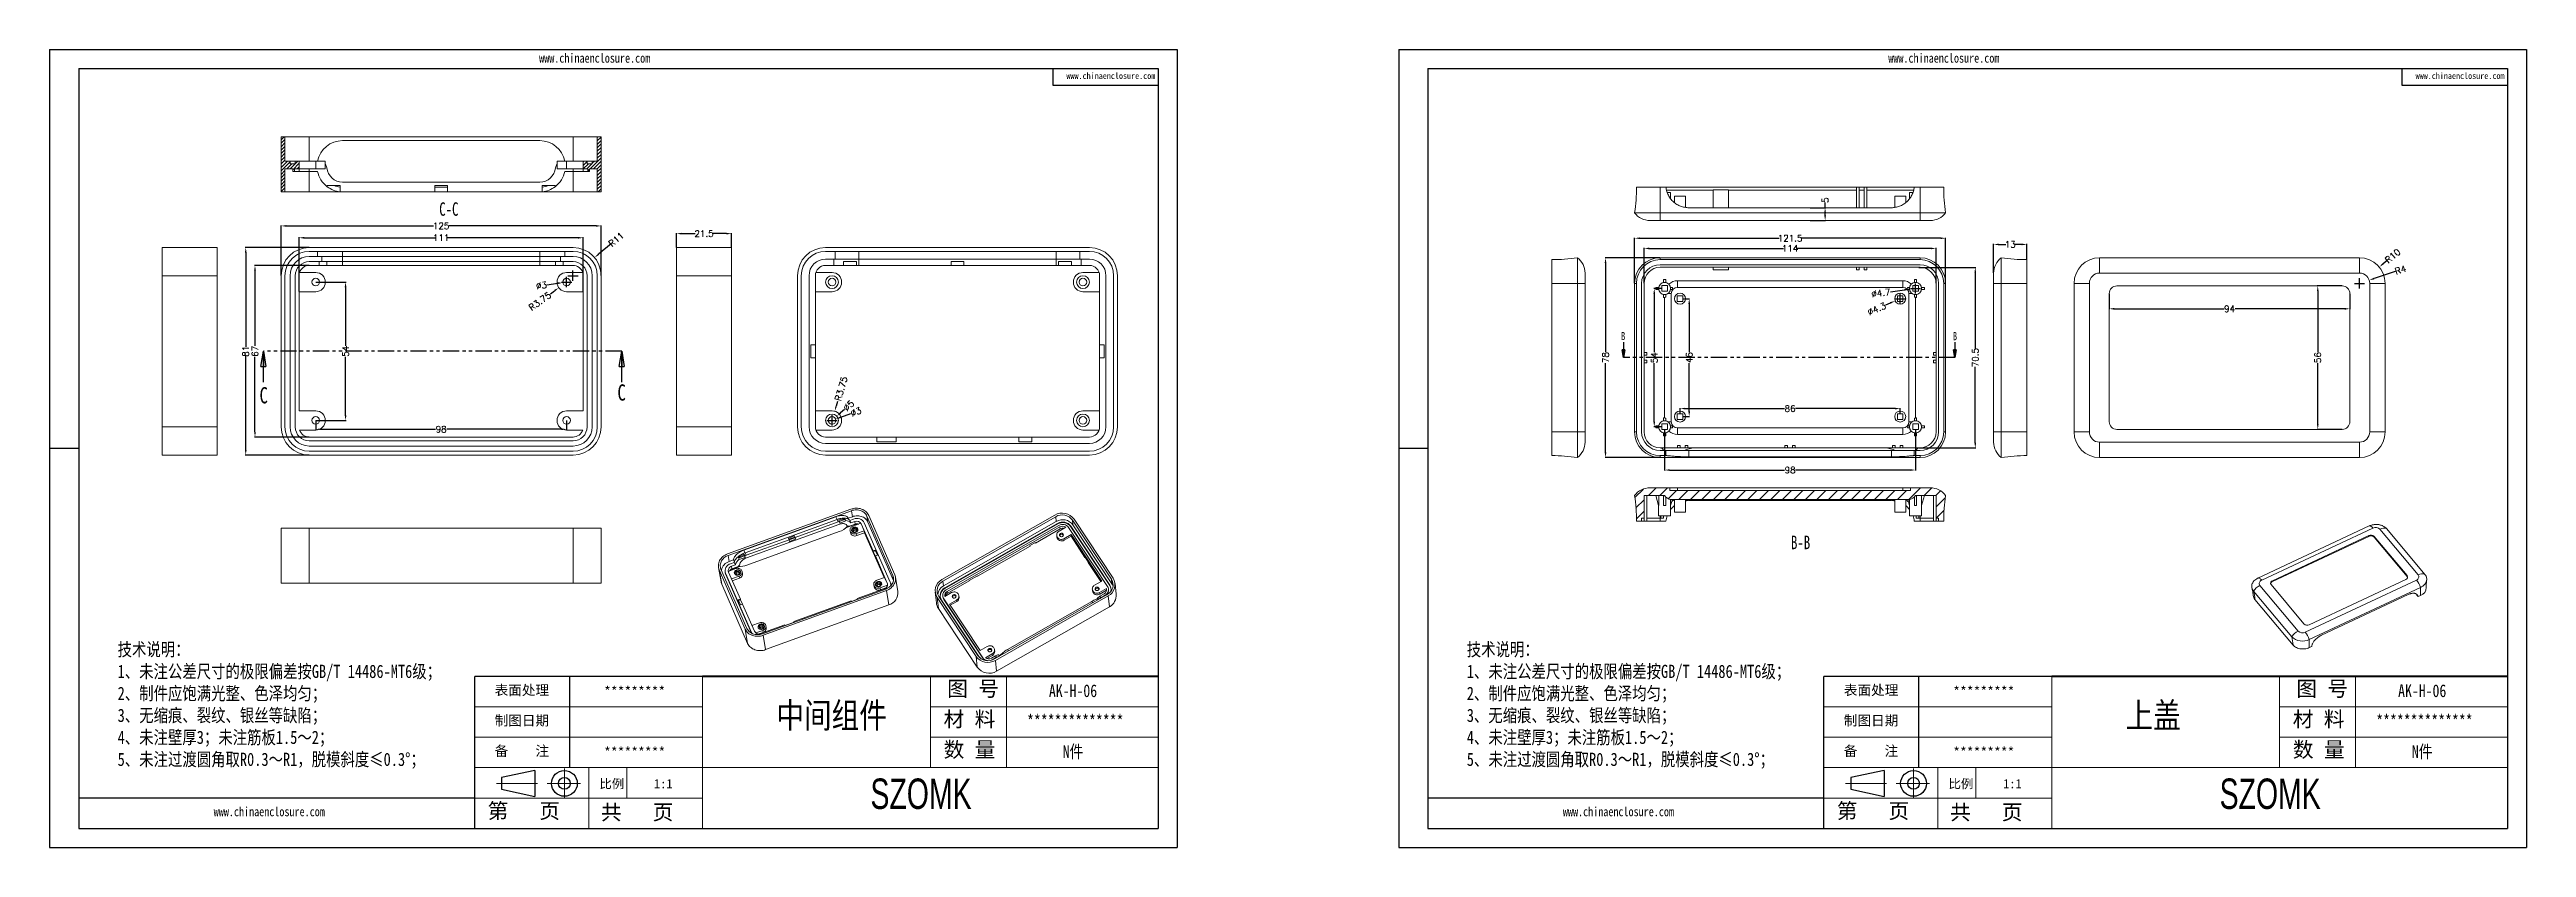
# Model space of a CAD drawing. Header units: inches. Extents: x 1135 to 2590, y 1089 to 1400.
# Drawn here: x 1135 to 2102, y 1089 to 1400 of the extents above; entities that cross this region are included whole.
import ezdxf

# ---------------------------------------------------------------- set-up
doc = ezdxf.new("R2010")
doc.units = ezdxf.units.IN
doc.linetypes.add('CENTER2', pattern=[28.575, 19.05, -3.175, 3.175, -3.175])
doc.linetypes.add('PHANTOM', pattern=[12.7, 6.35, -1.27, 1.27, -1.27, 1.27, -1.27])
doc.layers.add('文字', color=81, linetype='Continuous')
for name, color, linetype, lineweight in [('粗实线', 7, 'Continuous', 30), ('细实线', 3, 'Continuous', 9), ('细点划线', 2, 'CENTER2', 9)]:
    doc.layers.add(name, color=color, linetype=linetype, lineweight=lineweight)
doc.styles.add('SLDTEXTSTYLE0', font='TXT', dxfattribs={"width": 0.75})
doc.styles.add('SLDTEXTSTYLE3', font='TXT', dxfattribs={"width": 0.7})
doc.styles.get("Standard").update_dxf_attribs({"font": 'txt', "bigfont": 'gbcbig.shx'})
doc.styles.add('宋体', font='', dxfattribs={"width": 0.8, "height": 3.5})
doc.styles.add('长仿宋', font='', dxfattribs={"width": 0.7, "height": 4})
doc.styles.get('宋体').set_extended_font_data('SimSun')
doc.styles.get('长仿宋').set_extended_font_data('SimSun')
doc.dimstyles.new('2.5', dxfattribs={"dimtxt": 2.5, "dimasz": 2, "dimexe": 0.18, "dimexo": 0.0625, "dimgap": 0.09, "dimtad": 0, "dimzin": 12, "dimdsep": 46, "dimtxsty": 'Standard', "dimcen": 2, "dimclrd": 3, "dimclre": 3, "dimadec": 0, "dimazin": 0, "dimtfac": 1, "dimtofl": 0, "dimtmove": 0, "dimatfit": 3, "dimfxl": 1, "dimtolj": 1, "dimtzin": 0, "dimarcsym": 0})
pattern_1 = [(45, (-841.7872, -750.7792), (-0.6735192, 0.6735192), [])]

msp = doc.modelspace()

# ---------------------------------------------------------------- texts
at = {"color": 0, "linetype": 'Continuous', "lineweight": 0, "char_height": 5.25, "attachment_point": 2, "style": 'SLDTEXTSTYLE3'}
for s, insert in [('C-C', (1290.74, 1340.348)), ('B-B', (1818.751, 1210.199))]:
    msp.add_mtext(s, dxfattribs=dict(at, insert=insert))
at = {"color": 7, "linetype": 'Continuous', "attachment_point": 1, "style": 'SLDTEXTSTYLE0'}
for s, insert, char_height in [('B', (1748.63, 1289.717), 3.175), ('B', (1878.259, 1289.687), 3.175), ('C', (1216.797, 1268.217), 6.35), ('C', (1356.606, 1269.297), 6.35)]:
    msp.add_mtext(s, dxfattribs=dict(at, insert=insert, char_height=char_height))
at = {"char_height": 3.90222, "width": 2217.82526, "attachment_point": 1}
for s, insert in [('{\\fSimHei|b0|i0|c134|p49;表面处理}', (1308.629, 1151.888)), ('{\\fSimHei|b0|i0|c134|p49;*********}', (1351.369, 1151.386)), ('{\\fSimHei|b0|i0|c134|p49;表面处理}', (1835.627, 1151.888)), ('{\\fSimHei|b0|i0|c134|p49;*********}', (1878.366, 1151.386)), ('{\\fSimHei|b0|i0|c134|p49;制图日期}', (1308.629, 1140.022)), ('{\\fSimHei|b0|i0|c134|p49;制图日期}', (1835.627, 1140.022)), ('{\\fSimHei|b0|i0|c134|p49;备    注}', (1308.629, 1128.157)), ('{\\fSimHei|b0|i0|c134|p49;*********}', (1351.369, 1127.655)), ('{\\fSimHei|b0|i0|c134|p49;备    注}', (1835.627, 1128.157)), ('{\\fSimHei|b0|i0|c134|p49;*********}', (1878.366, 1127.655))]:
    msp.add_mtext(s, dxfattribs=dict(at, insert=insert))
at = {"layer": '文字', "color": 0, "attachment_point": 1, "style": '宋体'}
for s, insert, char_height, width in [('www.chinaenclosure.com', (1326.011, 1398.489), 3.62561, 63.69851), ('www.chinaenclosure.com', (1853.008, 1398.489), 3.62561, 63.69851), ('www.chinaenclosure.com', (1531.975, 1390.938), 2.41707, 42.46567), ('www.chinaenclosure.com', (2058.973, 1390.938), 2.41707, 42.46567), ('{\\H1.111x;技术说明：\\P1、未注公差尺寸的极限偏差按GB/T 14486-MT6级；\\P2、制件应饱满光整、色泽均匀；\\P3、无缩痕、裂纹、银丝等缺陷；\\P4、未注壁厚3；未注筋板1.5～2；\\P5、未注过渡圆角取R0.3～R1，脱模斜度≤0.3%%D；}', (1161.368, 1168.405), 4.63501, 168.82279), ('{\\H1.111x;技术说明：\\P1、未注公差尺寸的极限偏差按GB/T 14486-MT6级；\\P2、制件应饱满光整、色泽均匀；\\P3、无缩痕、裂纹、银丝等缺陷；\\P4、未注壁厚3；未注筋板1.5～2；\\P5、未注过渡圆角取R0.3～R1，脱模斜度≤0.3%%D；}', (1688.365, 1168.405), 4.63501, 168.82279), ('{\\H1.111x;AK-H-06}', (1525.141, 1152.156), 4.44961, 51.44253), ('{\\H1.111x;AK-H-06}', (2052.139, 1152.156), 4.44961, 51.44253), ('中间组件', (1418.687, 1145.012), 9.888, 126.41491), ('上盖', (1945.684, 1145.012), 9.888, 126.41491), ('{\\H1.111x;**************}', (1516.582, 1140.29), 4.44961, 51.44253), ('{\\H1.111x;**************}', (2043.58, 1140.29), 4.44961, 51.44253), ('{\\H1.111x;N件}', (1530.524, 1128.425), 4.44961, 51.44253), ('{\\H1.111x;N件}', (2057.521, 1128.425), 4.44961, 51.44253), ('www.chinaenclosure.com', (1198.9, 1104.321), 3.62561, 63.69851), ('www.chinaenclosure.com', (1725.898, 1104.321), 3.62561, 63.69851)]:
    msp.add_mtext(s, dxfattribs=dict(at, insert=insert, char_height=char_height, width=width))
at = {"layer": '粗实线', "char_height": 11.86564, "width": 133.06138, "attachment_point": 1, "style": '长仿宋'}
for insert in [(1455.433, 1115.41), (1982.43, 1115.41)]:
    msp.add_mtext('{\\fSTXinwei|b0|i0|c134|p2;SZOMK}', dxfattribs=dict(at, insert=insert))
at = {"layer": '细实线', "color": 7, "attachment_point": 1}
for s, insert, char_height, width in [('{\\fSimSun|b0|i0|c134|p54;图 号}', (1485.399, 1153.454), 5.93282, 29.66409), ('{\\fSimSun|b0|i0|c134|p54;图 号}', (2012.397, 1153.454), 5.93282, 29.66409), ('{\\fSimSun|b0|i0|c134|p54;材 料   }', (1483.993, 1141.589), 5.93282, 29.66409), ('{\\fSimSun|b0|i0|c134|p54;材 料   }', (2010.99, 1141.589), 5.93282, 29.66409), ('{\\fSimSun|b0|i0|c134|p54;数 量}', (1484.022, 1129.665), 5.93282, 26.80522), ('{\\fSimSun|b0|i0|c134|p54;数 量}', (2011.019, 1129.665), 5.93282, 26.80522), ('{\\fSimSun|b0|i0|c134|p54;比例}', (1349.54, 1115.165), 3.55969, 15.62594), ('{\\fSimSun|b0|i0|c134|p54;1:1}', (1370.861, 1115.165), 3.55969, 15.62594), ('{\\fSimSun|b0|i0|c134|p54;比例}', (1876.537, 1115.165), 3.55969, 15.62594), ('{\\fSimSun|b0|i0|c134|p54;1:1}', (1897.859, 1115.165), 3.55969, 15.62594), ('{\\fSimSun|b0|i0|c134|p54;第   页}', (1305.883, 1105.754), 5.93282, 44.49614), ('{\\fSimSun|b0|i0|c134|p54; 共   页}', (1346.113, 1105.249), 5.93282, 44.49614), ('{\\fSimSun|b0|i0|c134|p54;第   页}', (1832.881, 1105.754), 5.93282, 44.49614), ('{\\fSimSun|b0|i0|c134|p54; 共   页}', (1873.11, 1105.249), 5.93282, 44.49614)]:
    msp.add_mtext(s, dxfattribs=dict(at, insert=insert, char_height=char_height, width=width))

# ---------------------------------------------------------------- blocks, each defined once
blk = doc.blocks.new('_CLOSED')
at = {"color": 0, "linetype": 'ByBlock', "lineweight": -2}
for p, q in [((-1, 0.166667), (0, 0)), ((-1, 0.166667), (-1, -0.166667)), ((0, 0), (-1, -0.166667)), ((0, 0), (-1, 0))]:
    blk.add_line(p, q, dxfattribs=at)
blk = doc.blocks.new('*D113')
at = {"color": 3, "lineweight": -2}
for p, q in [((1236.18, 1322.71), (1211.23, 1322.71)), ((1211.41, 1320.71), (1211.41, 1283.96)), ((1211.41, 1243.71), (1211.41, 1280.45)), ((1236.18, 1241.71), (1211.23, 1241.71))]:
    blk.add_line(p, q, dxfattribs=at)
at = {"color": 3}
for points in [[(1211.08, 1320.71), (1211.75, 1320.71), (1211.41, 1322.71)], [(1211.08, 1243.71), (1211.75, 1243.71), (1211.41, 1241.71)]]:
    blk.add_solid(points, dxfattribs=at)
at = {"layer": 'Defpoints', "color": 0}
for p in [(1211.41, 1322.71), (1236.24, 1322.71), (1236.24, 1241.71)]:
    blk.add_point(p, dxfattribs=at)
at = {"color": 0, "insert": (1211.41, 1282.21), "char_height": 2.5, "attachment_point": 5, "rotation": 90}
blk.add_mtext('\\A1;81', dxfattribs=at)
blk = doc.blocks.new('*D114')
at = {"color": 3, "lineweight": -2}
for p, q in [((1225.24, 1311.77), (1225.24, 1331.33)), ((1227.24, 1331.15), (1284.74, 1331.15)), ((1348.24, 1331.15), (1290.75, 1331.15)), ((1350.24, 1311.77), (1350.24, 1331.33))]:
    blk.add_line(p, q, dxfattribs=at)
at = {"color": 3}
for points in [[(1227.24, 1331.48), (1227.24, 1330.81), (1225.24, 1331.15)], [(1348.24, 1331.48), (1348.24, 1330.81), (1350.24, 1331.15)]]:
    blk.add_solid(points, dxfattribs=at)
at = {"layer": 'Defpoints', "color": 0}
for p in [(1350.24, 1331.15), (1225.24, 1311.71), (1350.24, 1311.71)]:
    blk.add_point(p, dxfattribs=at)
at = {"color": 0, "insert": (1287.74, 1331.15), "char_height": 2.5, "attachment_point": 5}
blk.add_mtext('\\A1;125', dxfattribs=at)
blk = doc.blocks.new('*D115')
at = {"color": 3, "lineweight": -2}
for p, q in [((1232.24, 1305.52), (1232.24, 1326.69)), ((1234.24, 1326.51), (1285.57, 1326.51)), ((1341.24, 1326.51), (1289.92, 1326.51)), ((1343.24, 1305.52), (1343.24, 1326.69))]:
    blk.add_line(p, q, dxfattribs=at)
at = {"color": 3}
for points in [[(1234.24, 1326.84), (1234.24, 1326.17), (1232.24, 1326.51)], [(1341.24, 1326.84), (1341.24, 1326.17), (1343.24, 1326.51)]]:
    blk.add_solid(points, dxfattribs=at)
at = {"layer": 'Defpoints', "color": 0}
for p in [(1343.24, 1326.51), (1232.24, 1305.46), (1343.24, 1305.46)]:
    blk.add_point(p, dxfattribs=at)
at = {"color": 0, "insert": (1287.74, 1326.51), "char_height": 2.5, "attachment_point": 5}
blk.add_mtext('\\A1;111', dxfattribs=at)
blk = doc.blocks.new('*D116')
at = {"color": 3, "lineweight": -2}
for p, q in [((1236.18, 1315.71), (1214.84, 1315.71)), ((1215.02, 1313.71), (1215.02, 1284.38)), ((1215.02, 1250.71), (1215.02, 1280.03)), ((1236.18, 1248.71), (1214.84, 1248.71))]:
    blk.add_line(p, q, dxfattribs=at)
at = {"color": 3}
for points in [[(1214.69, 1313.71), (1215.36, 1313.71), (1215.02, 1315.71)], [(1214.69, 1250.71), (1215.36, 1250.71), (1215.02, 1248.71)]]:
    blk.add_solid(points, dxfattribs=at)
at = {"layer": 'Defpoints', "color": 0}
for p in [(1215.02, 1315.71), (1236.24, 1315.71), (1236.24, 1248.71)]:
    blk.add_point(p, dxfattribs=at)
at = {"color": 0, "insert": (1215.02, 1282.21), "char_height": 2.5, "attachment_point": 5, "rotation": 90}
blk.add_mtext('\\A1;67', dxfattribs=at)
blk = doc.blocks.new('*D117')
at = {"color": 3, "lineweight": -2}
for p, q in [((1238.81, 1309.21), (1250.58, 1309.21)), ((1250.4, 1307.21), (1250.4, 1284.38)), ((1250.4, 1257.21), (1250.4, 1280.03)), ((1238.81, 1255.21), (1250.58, 1255.21))]:
    blk.add_line(p, q, dxfattribs=at)
at = {"color": 3}
for points in [[(1250.07, 1307.21), (1250.74, 1307.21), (1250.4, 1309.21)], [(1250.07, 1257.21), (1250.74, 1257.21), (1250.4, 1255.21)]]:
    blk.add_solid(points, dxfattribs=at)
at = {"layer": 'Defpoints', "color": 0}
for p in [(1238.74, 1309.21), (1250.4, 1309.21), (1238.74, 1255.21)]:
    blk.add_point(p, dxfattribs=at)
at = {"color": 0, "insert": (1250.4, 1282.21), "char_height": 2.5, "attachment_point": 5, "rotation": 90}
blk.add_mtext('\\A1;54', dxfattribs=at)
blk = doc.blocks.new('*D118')
at = {"color": 3, "lineweight": -2}
for p, q in [((1238.74, 1255.14), (1238.74, 1251.59)), ((1240.74, 1251.77), (1285.57, 1251.77)), ((1334.74, 1251.77), (1289.92, 1251.77)), ((1336.74, 1255.14), (1336.74, 1251.59))]:
    blk.add_line(p, q, dxfattribs=at)
at = {"color": 3}
for points in [[(1240.74, 1252.1), (1240.74, 1251.43), (1238.74, 1251.77)], [(1334.74, 1252.1), (1334.74, 1251.43), (1336.74, 1251.77)]]:
    blk.add_solid(points, dxfattribs=at)
at = {"layer": 'Defpoints', "color": 0}
for p in [(1238.74, 1255.21), (1336.74, 1255.21), (1336.74, 1251.77)]:
    blk.add_point(p, dxfattribs=at)
at = {"color": 0, "insert": (1287.74, 1251.77), "char_height": 2.5, "attachment_point": 5}
blk.add_mtext('\\A1;98', dxfattribs=at)
blk = doc.blocks.new('*D119')
at = {"color": 3, "lineweight": -2}
for p, q in [((1354.12, 1324.19), (1349.2, 1320.06)), ((1337.24, 1311.71), (1341.24, 1311.71)), ((1339.24, 1309.71), (1339.24, 1313.71))]:
    blk.add_line(p, q, dxfattribs=at)
at = {"color": 3}
blk.add_solid([(1348.99, 1320.32), (1349.42, 1319.81), (1347.67, 1318.78)], dxfattribs=at)
at = {"layer": 'Defpoints', "color": 0}
for p in [(1347.67, 1318.78), (1339.24, 1311.71)]:
    blk.add_point(p, dxfattribs=at)
at = {"color": 0, "insert": (1356.11, 1325.86), "char_height": 2.5, "attachment_point": 5, "rotation": 40.00357}
blk.add_mtext('\\A1;R11', dxfattribs=at)
blk = doc.blocks.new('*D120')
at = {"color": 3, "lineweight": -2}
for p, q in [((1329.05, 1308.2), (1333.27, 1308.75)), ((1334.74, 1309.21), (1338.74, 1309.21)), ((1336.74, 1307.21), (1336.74, 1311.21))]:
    blk.add_line(p, q, dxfattribs=at)
at = {"color": 3}
blk.add_solid([(1333.23, 1309.08), (1333.32, 1308.42), (1335.26, 1309.01)], dxfattribs=at)
at = {"layer": 'Defpoints', "color": 0}
for p in [(1335.26, 1309.01), (1338.23, 1309.4)]:
    blk.add_point(p, dxfattribs=at)
at = {"color": 0, "insert": (1326.9, 1307.92), "char_height": 2.5, "attachment_point": 5, "rotation": 7.46159}
blk.add_mtext('\\A1;∅3', dxfattribs=at)
blk = doc.blocks.new('*D121')
at = {"color": 3, "lineweight": -2}
for p, q in [((1334.74, 1309.21), (1338.74, 1309.21)), ((1336.74, 1307.21), (1336.74, 1311.21)), ((1330.45, 1304.69), (1332.07, 1305.85))]:
    blk.add_line(p, q, dxfattribs=at)
at = {"color": 3}
blk.add_solid([(1331.88, 1306.13), (1332.27, 1305.58), (1333.7, 1307.02)], dxfattribs=at)
at = {"layer": 'Defpoints', "color": 0}
for p in [(1333.7, 1307.02), (1336.74, 1309.21)]:
    blk.add_point(p, dxfattribs=at)
at = {"color": 0, "insert": (1326.31, 1301.72), "char_height": 2.5, "attachment_point": 5, "rotation": 35.65832}
blk.add_mtext('\\A1;R3.75', dxfattribs=at)
blk = doc.blocks.new('*D122')
at = {"color": 3, "lineweight": -2}
for p, q in [((1379.69, 1322.77), (1379.69, 1328.31)), ((1381.69, 1328.13), (1387.02, 1328.13)), ((1399.19, 1328.13), (1393.86, 1328.13)), ((1401.19, 1322.77), (1401.19, 1328.31))]:
    blk.add_line(p, q, dxfattribs=at)
at = {"color": 3}
for points in [[(1381.69, 1328.46), (1381.69, 1327.8), (1379.69, 1328.13)], [(1399.19, 1328.46), (1399.19, 1327.8), (1401.19, 1328.13)]]:
    blk.add_solid(points, dxfattribs=at)
at = {"layer": 'Defpoints', "color": 0}
for p in [(1379.69, 1328.13), (1379.69, 1322.71), (1401.19, 1322.71)]:
    blk.add_point(p, dxfattribs=at)
at = {"color": 0, "insert": (1390.44, 1328.13), "char_height": 2.5, "attachment_point": 5}
blk.add_mtext('\\A1;21.5', dxfattribs=at)
blk = doc.blocks.new('*D123')
at = {"color": 3, "lineweight": -2}
for p, q in [((1445.28, 1259.53), (1443.79, 1258.2)), ((1438.43, 1255.21), (1442.43, 1255.21)), ((1440.43, 1253.21), (1440.43, 1257.21))]:
    blk.add_line(p, q, dxfattribs=at)
at = {"color": 3}
blk.add_solid([(1443.57, 1258.45), (1444.01, 1257.95), (1442.3, 1256.87)], dxfattribs=at)
at = {"layer": 'Defpoints', "color": 0}
for p in [(1438.56, 1253.55), (1442.3, 1256.87)]:
    blk.add_point(p, dxfattribs=at)
at = {"color": 0, "insert": (1446.91, 1260.97), "char_height": 2.5, "attachment_point": 5, "rotation": 41.6523}
blk.add_mtext('\\A1;∅5', dxfattribs=at)
blk = doc.blocks.new('*D124')
at = {"color": 3, "lineweight": -2}
for p, q in [((1447.68, 1257.83), (1443.72, 1256.4)), ((1438.43, 1255.21), (1442.43, 1255.21)), ((1440.43, 1253.21), (1440.43, 1257.21))]:
    blk.add_line(p, q, dxfattribs=at)
at = {"color": 3}
blk.add_solid([(1443.61, 1256.71), (1443.83, 1256.08), (1441.84, 1255.72)], dxfattribs=at)
at = {"layer": 'Defpoints', "color": 0}
for p in [(1439.02, 1254.7), (1441.84, 1255.72)]:
    blk.add_point(p, dxfattribs=at)
at = {"color": 0, "insert": (1449.73, 1258.57), "char_height": 2.5, "attachment_point": 5, "rotation": 19.86998}
blk.add_mtext('\\A1;∅3', dxfattribs=at)
blk = doc.blocks.new('*D125')
at = {"color": 3, "lineweight": -2}
for p, q in [((1442.57, 1262.65), (1442.02, 1260.73)), ((1438.43, 1255.21), (1442.43, 1255.21)), ((1440.43, 1253.21), (1440.43, 1257.21))]:
    blk.add_line(p, q, dxfattribs=at)
at = {"color": 3}
blk.add_solid([(1441.7, 1260.82), (1442.34, 1260.64), (1441.46, 1258.81)], dxfattribs=at)
at = {"layer": 'Defpoints', "color": 0}
for p in [(1441.46, 1258.81), (1440.43, 1255.21)]:
    blk.add_point(p, dxfattribs=at)
at = {"color": 0, "insert": (1443.98, 1267.55), "char_height": 2.5, "attachment_point": 5, "rotation": 73.96084}
blk.add_mtext('\\A1;R3.75', dxfattribs=at)
blk = doc.blocks.new('*D126')
at = {"color": 3, "lineweight": -2}
for p, q in [((1753.9, 1308.79), (1753.9, 1326.52)), ((1755.9, 1326.34), (1810.39, 1326.34)), ((1873.4, 1326.34), (1818.9, 1326.34)), ((1875.4, 1308.79), (1875.4, 1326.52))]:
    blk.add_line(p, q, dxfattribs=at)
at = {"color": 3}
for points in [[(1755.9, 1326.67), (1755.9, 1326.01), (1753.9, 1326.34)], [(1873.4, 1326.67), (1873.4, 1326.01), (1875.4, 1326.34)]]:
    blk.add_solid(points, dxfattribs=at)
at = {"layer": 'Defpoints', "color": 0}
for p in [(1875.4, 1326.34), (1753.9, 1308.72), (1875.4, 1308.72)]:
    blk.add_point(p, dxfattribs=at)
at = {"color": 0, "insert": (1814.65, 1326.34), "char_height": 2.5, "attachment_point": 5}
blk.add_mtext('\\A1;121.5', dxfattribs=at)
blk = doc.blocks.new('*D127')
at = {"color": 3, "lineweight": -2}
for p, q in [((1763.83, 1318.72), (1742.38, 1318.72)), ((1742.56, 1316.72), (1742.56, 1281.9)), ((1742.56, 1242.72), (1742.56, 1277.55)), ((1763.83, 1240.72), (1742.38, 1240.72))]:
    blk.add_line(p, q, dxfattribs=at)
at = {"color": 3}
for points in [[(1742.23, 1316.72), (1742.89, 1316.72), (1742.56, 1318.72)], [(1742.23, 1242.72), (1742.89, 1242.72), (1742.56, 1240.72)]]:
    blk.add_solid(points, dxfattribs=at)
at = {"layer": 'Defpoints', "color": 0}
for p in [(1763.9, 1318.72), (1742.56, 1240.72), (1763.9, 1240.72)]:
    blk.add_point(p, dxfattribs=at)
at = {"color": 0, "insert": (1742.56, 1279.72), "char_height": 2.5, "attachment_point": 5, "rotation": 90}
blk.add_mtext('\\A1;78', dxfattribs=at)
blk = doc.blocks.new('*D128')
at = {"color": 3, "lineweight": -2}
for p, q in [((1765.65, 1251.56), (1765.65, 1235.66)), ((1863.65, 1251.56), (1863.65, 1235.66)), ((1767.65, 1235.84), (1812.47, 1235.84)), ((1861.65, 1235.84), (1816.82, 1235.84))]:
    blk.add_line(p, q, dxfattribs=at)
at = {"color": 3}
for points in [[(1767.65, 1236.17), (1767.65, 1235.51), (1765.65, 1235.84)], [(1861.65, 1236.17), (1861.65, 1235.51), (1863.65, 1235.84)]]:
    blk.add_solid(points, dxfattribs=at)
at = {"layer": 'Defpoints', "color": 0}
for p in [(1765.65, 1251.62), (1863.65, 1251.62), (1863.65, 1235.84)]:
    blk.add_point(p, dxfattribs=at)
at = {"color": 0, "insert": (1814.65, 1235.84), "char_height": 2.5, "attachment_point": 5}
blk.add_mtext('\\A1;98', dxfattribs=at)
blk = doc.blocks.new('*D129')
at = {"color": 3, "lineweight": -2}
for p, q in [((1771.65, 1257.89), (1771.65, 1260.01)), ((1773.65, 1259.83), (1812.47, 1259.83)), ((1855.65, 1259.83), (1816.82, 1259.83)), ((1857.65, 1257.89), (1857.65, 1260.01))]:
    blk.add_line(p, q, dxfattribs=at)
at = {"color": 3}
for points in [[(1773.65, 1260.16), (1773.65, 1259.5), (1771.65, 1259.83)], [(1855.65, 1260.16), (1855.65, 1259.5), (1857.65, 1259.83)]]:
    blk.add_solid(points, dxfattribs=at)
at = {"layer": 'Defpoints', "color": 0}
for p in [(1771.65, 1257.82), (1857.65, 1259.83), (1857.65, 1257.82)]:
    blk.add_point(p, dxfattribs=at)
at = {"color": 0, "insert": (1814.65, 1259.83), "char_height": 2.5, "attachment_point": 5}
blk.add_mtext('\\A1;86', dxfattribs=at)
blk = doc.blocks.new('*D130')
at = {"color": 3, "lineweight": -2}
for p, q in [((1764.48, 1306.72), (1761.41, 1306.72)), ((1761.59, 1304.72), (1761.59, 1281.9)), ((1761.59, 1254.72), (1761.59, 1277.55)), ((1764.48, 1252.72), (1761.41, 1252.72))]:
    blk.add_line(p, q, dxfattribs=at)
at = {"color": 3}
for points in [[(1761.25, 1304.72), (1761.92, 1304.72), (1761.59, 1306.72)], [(1761.25, 1254.72), (1761.92, 1254.72), (1761.59, 1252.72)]]:
    blk.add_solid(points, dxfattribs=at)
at = {"layer": 'Defpoints', "color": 0}
for p in [(1761.59, 1306.72), (1764.55, 1306.72), (1764.55, 1252.72)]:
    blk.add_point(p, dxfattribs=at)
at = {"color": 0, "insert": (1761.59, 1279.72), "char_height": 2.5, "attachment_point": 5, "rotation": 90}
blk.add_mtext('\\A1;54', dxfattribs=at)
blk = doc.blocks.new('*D131')
at = {"color": 3, "lineweight": -2}
for p, q in [((1772.81, 1302.72), (1775.42, 1302.72)), ((1775.24, 1300.72), (1775.24, 1281.9)), ((1775.24, 1258.72), (1775.24, 1277.55)), ((1772.81, 1256.72), (1775.42, 1256.72))]:
    blk.add_line(p, q, dxfattribs=at)
at = {"color": 3}
for points in [[(1774.91, 1300.72), (1775.58, 1300.72), (1775.24, 1302.72)], [(1774.91, 1258.72), (1775.58, 1258.72), (1775.24, 1256.72)]]:
    blk.add_solid(points, dxfattribs=at)
at = {"layer": 'Defpoints', "color": 0}
for p in [(1772.75, 1302.72), (1772.75, 1256.72), (1775.24, 1256.72)]:
    blk.add_point(p, dxfattribs=at)
at = {"color": 0, "insert": (1775.24, 1279.72), "char_height": 2.5, "attachment_point": 5, "rotation": 90}
blk.add_mtext('\\A1;46', dxfattribs=at)
blk = doc.blocks.new('*D132')
at = {"color": 3, "lineweight": -2}
for p, q in [((1852.01, 1300.27), (1853.84, 1301.07)), ((1855.65, 1302.72), (1859.65, 1302.72)), ((1857.65, 1300.72), (1857.65, 1304.72))]:
    blk.add_line(p, q, dxfattribs=at)
at = {"color": 3}
blk.add_solid([(1853.71, 1301.37), (1853.97, 1300.76), (1855.68, 1301.86)], dxfattribs=at)
at = {"layer": 'Defpoints', "color": 0}
for p in [(1855.68, 1301.86), (1859.62, 1303.58)]:
    blk.add_point(p, dxfattribs=at)
at = {"color": 0, "insert": (1848.49, 1298.74), "char_height": 2.5, "attachment_point": 5, "rotation": 23.51344}
blk.add_mtext('\\A1;∅4.3', dxfattribs=at)
blk = doc.blocks.new('*D133')
at = {"color": 3, "lineweight": -2}
for p, q in [((1853.91, 1305.45), (1859.33, 1306.16)), ((1861.65, 1306.72), (1865.65, 1306.72)), ((1863.65, 1304.72), (1863.65, 1308.72))]:
    blk.add_line(p, q, dxfattribs=at)
at = {"color": 3}
blk.add_solid([(1859.29, 1306.49), (1859.38, 1305.83), (1861.32, 1306.42)], dxfattribs=at)
at = {"layer": 'Defpoints', "color": 0}
for p in [(1861.32, 1306.42), (1865.98, 1307.03)]:
    blk.add_point(p, dxfattribs=at)
at = {"color": 0, "insert": (1850.11, 1304.96), "char_height": 2.5, "attachment_point": 5, "rotation": 7.43221}
blk.add_mtext('\\A1;∅4.7', dxfattribs=at)
blk = doc.blocks.new('*D134')
at = {"color": 3, "lineweight": -2}
for p, q in [((1894.15, 1312.79), (1894.15, 1324.09)), ((1896.15, 1323.91), (1898.9, 1323.91)), ((1905.15, 1323.91), (1902.41, 1323.91)), ((1907.15, 1318.04), (1907.15, 1324.09))]:
    blk.add_line(p, q, dxfattribs=at)
at = {"color": 3}
for points in [[(1896.15, 1324.25), (1896.15, 1323.58), (1894.15, 1323.91)], [(1905.15, 1324.25), (1905.15, 1323.58), (1907.15, 1323.91)]]:
    blk.add_solid(points, dxfattribs=at)
at = {"layer": 'Defpoints', "color": 0}
for p in [(1907.15, 1323.91), (1907.15, 1317.97), (1894.15, 1312.72)]:
    blk.add_point(p, dxfattribs=at)
at = {"color": 0, "insert": (1900.65, 1323.91), "char_height": 2.5, "attachment_point": 5}
blk.add_mtext('\\A1;13', dxfattribs=at)
blk = doc.blocks.new('*D135')
at = {"color": 3, "lineweight": -2}
for p, q in [((1822.52, 1338.25), (1828.51, 1338.25)), ((1828.33, 1338.25), (1828.33, 1340.25)), ((1828.33, 1335.25), (1828.33, 1336.25)), ((1822.52, 1333.25), (1828.51, 1333.25))]:
    blk.add_line(p, q, dxfattribs=at)
at = {"color": 3}
for points in [[(1828, 1336.25), (1828.67, 1336.25), (1828.33, 1338.25)], [(1828, 1335.25), (1828.67, 1335.25), (1828.33, 1333.25)]]:
    blk.add_solid(points, dxfattribs=at)
at = {"layer": 'Defpoints', "color": 0}
for p in [(1822.46, 1338.25), (1828.33, 1338.25), (1822.46, 1333.25)]:
    blk.add_point(p, dxfattribs=at)
at = {"color": 0, "insert": (1828.33, 1341.17), "char_height": 2.5, "attachment_point": 5, "rotation": 90}
blk.add_mtext('\\A1;5', dxfattribs=at)
blk = doc.blocks.new('*D136')
at = {"color": 3, "lineweight": -2}
for p, q in [((1864.99, 1314.97), (1887.17, 1314.97)), ((1886.99, 1312.97), (1886.99, 1283.35)), ((1886.99, 1246.47), (1886.99, 1276.09)), ((1864.99, 1244.47), (1887.17, 1244.47))]:
    blk.add_line(p, q, dxfattribs=at)
at = {"color": 3}
for points in [[(1886.65, 1312.97), (1887.32, 1312.97), (1886.99, 1314.97)], [(1886.65, 1246.47), (1887.32, 1246.47), (1886.99, 1244.47)]]:
    blk.add_solid(points, dxfattribs=at)
at = {"layer": 'Defpoints', "color": 0}
for p in [(1864.93, 1314.97), (1886.99, 1314.97), (1864.93, 1244.47)]:
    blk.add_point(p, dxfattribs=at)
at = {"color": 0, "insert": (1886.99, 1279.72), "char_height": 2.5, "attachment_point": 5, "rotation": 90}
blk.add_mtext('\\A1;70.5', dxfattribs=at)
blk = doc.blocks.new('*D137')
at = {"color": 3, "lineweight": -2}
for p, q in [((1757.65, 1308.79), (1757.65, 1322.53)), ((1759.65, 1322.35), (1812.06, 1322.35)), ((1869.65, 1322.35), (1817.24, 1322.35)), ((1871.65, 1308.79), (1871.65, 1322.53))]:
    blk.add_line(p, q, dxfattribs=at)
at = {"color": 3}
for points in [[(1759.65, 1322.68), (1759.65, 1322.01), (1757.65, 1322.35)], [(1869.65, 1322.68), (1869.65, 1322.01), (1871.65, 1322.35)]]:
    blk.add_solid(points, dxfattribs=at)
at = {"layer": 'Defpoints', "color": 0}
for p in [(1757.65, 1322.35), (1757.65, 1308.72), (1871.65, 1308.72)]:
    blk.add_point(p, dxfattribs=at)
at = {"color": 0, "insert": (1814.65, 1322.35), "char_height": 2.5, "attachment_point": 5}
blk.add_mtext('\\A1;114', dxfattribs=at)
blk = doc.blocks.new('*D138')
at = {"color": 3, "lineweight": -2}
for p, q in [((1939.31, 1304.66), (1939.31, 1298.6)), ((1941.31, 1298.78), (1984.14, 1298.78)), ((2031.31, 1298.78), (1988.48, 1298.78)), ((2033.31, 1304.66), (2033.31, 1298.6))]:
    blk.add_line(p, q, dxfattribs=at)
at = {"color": 3}
for points in [[(1941.31, 1299.11), (1941.31, 1298.44), (1939.31, 1298.78)], [(2031.31, 1299.11), (2031.31, 1298.44), (2033.31, 1298.78)]]:
    blk.add_solid(points, dxfattribs=at)
at = {"layer": 'Defpoints', "color": 0}
for p in [(1939.31, 1304.72), (2033.31, 1304.72), (2033.31, 1298.78)]:
    blk.add_point(p, dxfattribs=at)
at = {"color": 0, "insert": (1986.31, 1298.78), "char_height": 2.5, "attachment_point": 5}
blk.add_mtext('\\A1;94', dxfattribs=at)
blk = doc.blocks.new('*D139')
at = {"color": 3, "lineweight": -2}
for p, q in [((2030.25, 1307.72), (2020.58, 1307.72)), ((2020.76, 1305.72), (2020.76, 1281.9)), ((2020.76, 1253.72), (2020.76, 1277.55)), ((2030.25, 1251.72), (2020.58, 1251.72))]:
    blk.add_line(p, q, dxfattribs=at)
at = {"color": 3}
for points in [[(2020.43, 1305.72), (2021.1, 1305.72), (2020.76, 1307.72)], [(2020.43, 1253.72), (2021.1, 1253.72), (2020.76, 1251.72)]]:
    blk.add_solid(points, dxfattribs=at)
at = {"layer": 'Defpoints', "color": 0}
for p in [(2030.31, 1307.72), (2020.76, 1251.72), (2030.31, 1251.72)]:
    blk.add_point(p, dxfattribs=at)
at = {"color": 0, "insert": (2020.76, 1279.72), "char_height": 2.5, "attachment_point": 5, "rotation": 90}
blk.add_mtext('\\A1;56', dxfattribs=at)
blk = doc.blocks.new('*D140')
at = {"color": 3, "lineweight": -2}
for p, q in [((2047.86, 1317.63), (2046.32, 1316.36)), ((2035.06, 1308.72), (2039.06, 1308.72)), ((2037.06, 1306.72), (2037.06, 1310.72))]:
    blk.add_line(p, q, dxfattribs=at)
at = {"color": 3}
blk.add_solid([(2046.1, 1316.62), (2046.53, 1316.1), (2044.77, 1315.09)], dxfattribs=at)
at = {"layer": 'Defpoints', "color": 0}
for p in [(2037.06, 1308.72), (2044.77, 1315.09)]:
    blk.add_point(p, dxfattribs=at)
at = {"color": 0, "insert": (2050.02, 1319.41), "char_height": 2.5, "attachment_point": 5, "rotation": 39.52691}
blk.add_mtext('\\A1;R10', dxfattribs=at)
blk = doc.blocks.new('*D141')
at = {"color": 3, "lineweight": -2}
for p, q in [((2035.06, 1308.72), (2039.06, 1308.72)), ((2037.06, 1306.72), (2037.06, 1310.72)), ((2051.05, 1313.29), (2042.76, 1310.59))]:
    blk.add_line(p, q, dxfattribs=at)
at = {"color": 3}
blk.add_solid([(2042.66, 1310.9), (2042.87, 1310.27), (2040.86, 1309.96)], dxfattribs=at)
at = {"layer": 'Defpoints', "color": 0}
for p in [(2037.06, 1308.72), (2040.86, 1309.96)]:
    blk.add_point(p, dxfattribs=at)
at = {"color": 0, "insert": (2053.11, 1313.97), "char_height": 2.5, "attachment_point": 5, "rotation": 18.09226}
blk.add_mtext('\\A1;R4', dxfattribs=at)

# ---------------------------------------------------------------- dimensions: what is measured, and where the dimension line sits
for base, p1, p2, picture, middle in [((1828.333, 1338.248), (1822.461, 1333.248), (1822.461, 1338.248), '*D135', (1828.333, 1341.171)), ((1211.413, 1322.707), (1236.244, 1241.707), (1236.244, 1322.707), '*D113', (1211.413, 1282.207)), ((1742.559, 1240.723), (1763.897, 1318.723), (1763.897, 1240.723), '*D127', (1742.559, 1279.723)), ((1215.023, 1315.707), (1236.244, 1248.707), (1236.244, 1315.707), '*D116', (1215.023, 1282.207)), ((1250.402, 1309.207), (1238.744, 1255.207), (1238.744, 1309.207), '*D117', (1250.402, 1282.207)), ((1761.586, 1306.723), (1764.547, 1252.723), (1764.547, 1306.723), '*D130', (1761.586, 1279.723)), ((1886.986, 1314.973), (1864.928, 1244.473), (1864.928, 1314.973), '*D136', (1886.986, 1279.723)), ((2020.763, 1251.723), (2030.311, 1307.723), (2030.311, 1251.723), '*D139', (2020.763, 1279.723)), ((1775.243, 1256.723), (1772.747, 1302.723), (1772.747, 1256.723), '*D131', (1775.243, 1279.723))]:
    dim = msp.add_linear_dim(base=base, p1=p1, p2=p2, angle=90, dimstyle='2.5')
    dim.commit()
    dim.dimension.update_dxf_attribs({"geometry": picture, "text_midpoint": middle})
for base, p1, p2, picture, middle in [((1350.244, 1331.147), (1225.244, 1311.707), (1350.244, 1311.707), '*D114', (1287.744, 1331.147)), ((1343.244, 1326.506), (1232.244, 1305.457), (1343.244, 1305.457), '*D115', (1287.744, 1326.506)), ((1379.691, 1328.129), (1401.191, 1322.707), (1379.691, 1322.707), '*D122', (1390.441, 1328.129)), ((1907.154, 1323.912), (1894.154, 1312.723), (1907.154, 1317.973), '*D134', (1900.654, 1323.912)), ((2033.311, 1298.778), (1939.311, 1304.723), (2033.311, 1304.723), '*D138', (1986.311, 1298.778)), ((1857.647, 1259.829), (1771.647, 1257.823), (1857.647, 1257.823), '*D129', (1814.647, 1259.829)), ((1336.744, 1251.766), (1238.744, 1255.207), (1336.744, 1255.207), '*D118', (1287.744, 1251.766)), ((1863.647, 1235.84), (1765.647, 1251.623), (1863.647, 1251.623), '*D128', (1814.647, 1235.84))]:
    dim = msp.add_linear_dim(base=base, p1=p1, p2=p2, dimstyle='2.5')
    dim.commit()
    dim.dimension.update_dxf_attribs({"geometry": picture, "text_midpoint": middle})
for center, mpoint, picture, middle in [((1339.244, 1311.707), (1347.67, 1318.778), '*D119', (1356.105, 1325.857)), ((2037.061, 1308.723), (2040.863, 1309.965), '*D141', (2053.115, 1313.967))]:
    dim = msp.add_radius_dim(center=center, mpoint=mpoint, dimstyle='2.5')
    dim.commit()
    dim.dimension.update_dxf_attribs({"geometry": picture, "text_midpoint": middle, "dimtype": 164})
for base, p1, p2, picture, middle in [((1875.397, 1326.339), (1753.897, 1308.723), (1875.397, 1308.723), '*D126', (1814.647, 1326.339)), ((1757.647, 1322.348), (1871.647, 1308.723), (1757.647, 1308.723), '*D137', (1814.647, 1322.348))]:
    dim = msp.add_linear_dim(base=base, p1=p1, p2=p2, dimstyle='2.5')
    dim.commit()
    dim.dimension.update_dxf_attribs({"geometry": picture, "text_midpoint": middle, "dimtype": 160})
for center, mpoint, picture, middle in [((2037.061, 1308.723), (2044.774, 1315.087), '*D140', (2050.018, 1319.414)), ((1336.744, 1309.207), (1333.697, 1307.021), '*D121', (1326.311, 1301.722)), ((1440.428, 1255.207), (1441.464, 1258.811), '*D125', (1443.976, 1267.547))]:
    dim = msp.add_radius_dim(center=center, mpoint=mpoint, dimstyle='2.5')
    dim.commit()
    dim.dimension.update_dxf_attribs({"geometry": picture, "text_midpoint": middle})
for p1, p2, picture, middle in [((1338.231, 1309.401), (1335.257, 1309.012), '*D120', (1326.897, 1307.917)), ((1865.977, 1307.027), (1861.317, 1306.419), '*D133', (1850.107, 1304.956)), ((1439.017, 1254.697), (1441.839, 1255.716), '*D124', (1449.727, 1258.567))]:
    dim = msp.add_diameter_dim_2p(p1=p1, p2=p2, dimstyle='2.5')
    dim.commit()
    dim.dimension.update_dxf_attribs({"geometry": picture, "text_midpoint": middle, "dimtype": 163})
for p1, p2, picture, middle in [((1859.618, 1303.58), (1855.675, 1301.865), '*D132', (1848.486, 1298.737)), ((1438.56, 1253.545), (1442.296, 1256.868), '*D123', (1446.909, 1260.971))]:
    dim = msp.add_diameter_dim_2p(p1=p1, p2=p2, dimstyle='2.5')
    dim.commit()
    dim.dimension.update_dxf_attribs({"geometry": picture, "text_midpoint": middle})

# ---------------------------------------------------------------- hatches: boundary and pattern name
at = {"linetype": 'Continuous', "lineweight": 0}
h = msp.add_hatch(dxfattribs=at)
h.set_pattern_fill('ANSI31', color=4, scale=0.3, style=0)
h.set_pattern_definition(pattern_1)
h.paths.add_polyline_path([(1226.744, 1365.935), (1225.244, 1365.935), (1225.244, 1344.435), (1226.744, 1344.435), (1226.744, 1353.435), (1229.744, 1353.435), (1229.744, 1352.435), (1230.444, 1352.435), (1230.444, 1353.435), (1232.244, 1353.435), (1232.244, 1356.435), (1230.744, 1356.435), (1230.744, 1355.435), (1228.744, 1355.435), (1228.744, 1356.435), (1226.744, 1356.435)], flags=0)
h = msp.add_hatch(dxfattribs=at)
h.set_pattern_fill('ANSI31', color=4, scale=0.3, style=0)
h.set_pattern_definition(pattern_1)
h.paths.add_polyline_path([(1350.244, 1365.935), (1348.744, 1365.935), (1348.744, 1356.435), (1346.744, 1356.435), (1346.744, 1355.435), (1344.744, 1355.435), (1344.744, 1356.435), (1343.244, 1356.435), (1343.244, 1353.435), (1345.044, 1353.435), (1345.044, 1352.435), (1345.744, 1352.435), (1345.744, 1353.435), (1348.744, 1353.435), (1348.744, 1344.435), (1350.244, 1344.435)], flags=0)
h = msp.add_hatch(dxfattribs=at)
h.set_pattern_fill('ANSI31', color=4, style=0)
h.set_pattern_definition([(45, (985.6115, 654.2878), (-2.245064, 2.245064), [])])
edge = h.paths.add_edge_path(flags=0)
edge.add_line((1768.245, 1224.4), (1861.049, 1224.4))
edge.add_arc((1861.049, 1227.4), 3, 270, 330)
edge.add_line((1863.647, 1225.9), (1871.647, 1225.9))
edge.add_line((1871.647, 1225.9), (1871.647, 1217.1))
edge.add_line((1871.647, 1217.1), (1872.647, 1217.1))
edge.add_line((1872.647, 1217.1), (1872.647, 1215.9))
edge.add_line((1872.647, 1215.9), (1874.647, 1215.9))
edge.add_arc((1941.688, 1215.9), 67.042, 171.421693, 180, ccw=False)
edge.add_arc((1869.357, 1221.32), 7.58, 37.171436, 89.698462)
edge.add_line((1869.397, 1228.9), (1861.647, 1228.9))
edge.add_line((1861.647, 1228.9), (1861.647, 1227.9))
edge.add_line((1861.647, 1227.9), (1767.647, 1227.9))
edge.add_line((1767.647, 1227.9), (1767.647, 1228.9))
edge.add_line((1767.647, 1228.9), (1759.897, 1228.9))
edge.add_arc((1759.937, 1221.32), 7.58, 90.301538, 142.828564)
edge.add_arc((1687.605, 1215.9), 67.042, 0, 8.578307, ccw=False)
edge.add_line((1754.647, 1215.9), (1756.647, 1215.9))
edge.add_line((1756.647, 1215.9), (1756.647, 1217.1))
edge.add_line((1756.647, 1217.1), (1757.647, 1217.1))
edge.add_line((1757.647, 1217.1), (1757.647, 1225.9))
edge.add_line((1757.647, 1225.9), (1765.647, 1225.9))
edge.add_arc((1768.245, 1227.4), 3, 210, 270)

# ---------------------------------------------------------------- linework, layer by layer
for p, q in [((1134.772, 1399.984), (1575.284, 1399.984)), ((1134.772, 1399.984), (1134.772, 1088.511)), ((1575.284, 1399.984), (1575.284, 1088.511)), ((1661.769, 1399.984), (2102.281, 1399.984)), ((1661.769, 1399.984), (1661.769, 1088.511)), ((2102.281, 1399.984), (2102.281, 1088.511)), ((1146.171, 1392.568), (1567.868, 1392.568)), ((1146.171, 1392.568), (1146.171, 1095.927)), ((1526.668, 1392.568), (1526.668, 1386.131)), ((1526.668, 1386.131), (1567.868, 1386.131)), ((1567.868, 1392.568), (1567.868, 1095.927)), ((1673.168, 1392.568), (2094.865, 1392.568)), ((1673.168, 1392.568), (1673.168, 1095.927)), ((2053.665, 1392.568), (2053.665, 1386.131)), ((2053.665, 1386.131), (2094.865, 1386.131)), ((2094.865, 1392.568), (2094.865, 1095.927)), ((1146.171, 1244.248), (1134.772, 1244.248)), ((1673.168, 1244.248), (1661.769, 1244.248)), ((1134.772, 1232.712), (1134.772, 1088.511)), ((1661.769, 1232.712), (1661.769, 1088.511)), ((1389.883, 1155.256), (1300.891, 1155.256)), ((1300.891, 1095.927), (1300.891, 1155.256)), ((1337.971, 1119.659), (1337.971, 1155.256)), ((1916.88, 1155.256), (1827.888, 1155.256)), ((1827.888, 1095.927), (1827.888, 1155.256)), ((1864.968, 1119.659), (1864.968, 1155.256)), ((1300.891, 1107.793), (1146.171, 1107.793)), ((1827.888, 1107.793), (1673.168, 1107.793)), ((1146.171, 1095.927), (1567.868, 1095.927)), ((1673.168, 1095.927), (2094.865, 1095.927)), ((1134.772, 1088.511), (1575.284, 1088.511)), ((1134.772, 1088.511), (1338.713, 1088.511)), ((1661.769, 1088.511), (2102.281, 1088.511)), ((1661.769, 1088.511), (1865.71, 1088.511))]:
    msp.add_line(p, q)
at = {"color": 7, "linetype": 'Continuous', "lineweight": 15}
for p, q in [((1225.244, 1365.935), (1225.244, 1344.435)), ((1225.244, 1365.935), (1226.744, 1365.935)), ((1226.744, 1356.435), (1226.744, 1365.935)), ((1236.244, 1365.935), (1226.744, 1365.935)), ((1236.244, 1356.435), (1236.244, 1365.935)), ((1339.244, 1365.935), (1236.244, 1365.935)), ((1326.244, 1364.435), (1249.244, 1364.435)), ((1339.244, 1356.435), (1339.244, 1365.935)), ((1348.744, 1365.935), (1339.244, 1365.935)), ((1348.744, 1365.935), (1348.744, 1356.435)), ((1348.744, 1365.935), (1350.244, 1365.935)), ((1350.244, 1344.435), (1350.244, 1365.935)), ((1226.744, 1356.435), (1228.744, 1356.435)), ((1228.744, 1355.435), (1228.744, 1356.435)), ((1230.744, 1356.435), (1228.744, 1356.435)), ((1228.744, 1355.435), (1230.744, 1355.435)), ((1230.744, 1356.435), (1230.744, 1355.435)), ((1230.744, 1356.435), (1232.244, 1356.435)), ((1232.244, 1353.435), (1232.244, 1356.435)), ((1232.244, 1356.435), (1238.744, 1356.435)), ((1238.744, 1353.435), (1238.744, 1356.435)), ((1238.744, 1356.435), (1242.494, 1356.435)), ((1242.494, 1353.435), (1242.494, 1356.435)), ((1332.994, 1356.435), (1332.994, 1353.435)), ((1336.744, 1356.435), (1332.994, 1356.435)), ((1336.744, 1353.435), (1336.744, 1356.435)), ((1343.244, 1356.435), (1336.744, 1356.435)), ((1343.244, 1356.435), (1343.244, 1353.435)), ((1343.244, 1356.435), (1344.744, 1356.435)), ((1344.744, 1355.435), (1344.744, 1356.435)), ((1346.744, 1356.435), (1344.744, 1356.435)), ((1344.744, 1355.435), (1346.744, 1355.435)), ((1346.744, 1356.435), (1346.744, 1355.435)), ((1346.744, 1356.435), (1348.744, 1356.435)), ((1229.744, 1353.435), (1226.744, 1353.435)), ((1226.744, 1344.435), (1226.744, 1353.435)), ((1229.744, 1353.435), (1229.744, 1352.435)), ((1230.444, 1352.435), (1229.744, 1352.435)), ((1232.244, 1353.435), (1230.444, 1353.435)), ((1230.444, 1352.435), (1230.444, 1353.435)), ((1230.444, 1352.435), (1232.244, 1352.435)), ((1232.244, 1353.435), (1232.244, 1352.435)), ((1232.244, 1353.435), (1238.744, 1353.435)), ((1232.244, 1352.435), (1236.244, 1352.435)), ((1236.244, 1352.435), (1239.446, 1352.435)), ((1238.744, 1353.435), (1242.494, 1353.435)), ((1248.244, 1346.935), (1243.244, 1346.935)), ((1243.244, 1346.935), (1243.244, 1346.435)), ((1248.244, 1346.935), (1248.244, 1344.485)), ((1249.244, 1348.235), (1326.244, 1348.235)), ((1290.244, 1346.935), (1285.244, 1346.935)), ((1285.244, 1346.935), (1285.244, 1344.435)), ((1290.244, 1346.235), (1285.244, 1346.235)), ((1290.244, 1346.935), (1290.244, 1344.435)), ((1332.244, 1346.935), (1327.244, 1346.935)), ((1327.244, 1346.935), (1327.244, 1344.485)), ((1332.244, 1346.935), (1332.244, 1346.435)), ((1336.744, 1353.435), (1332.994, 1353.435)), ((1336.042, 1352.435), (1339.244, 1352.435)), ((1343.244, 1353.435), (1336.744, 1353.435)), ((1339.244, 1352.435), (1343.244, 1352.435)), ((1345.044, 1353.435), (1343.244, 1353.435)), ((1343.244, 1353.435), (1343.244, 1352.435)), ((1345.044, 1352.435), (1343.244, 1352.435)), ((1345.044, 1352.435), (1345.044, 1353.435)), ((1345.744, 1352.435), (1345.044, 1352.435)), ((1348.744, 1353.435), (1345.744, 1353.435)), ((1345.744, 1352.435), (1345.744, 1353.435)), ((1348.744, 1353.435), (1348.744, 1344.435)), ((1763.897, 1346.248), (1754.647, 1346.248)), ((1763.897, 1336.248), (1763.897, 1346.248)), ((1766.147, 1346.248), (1763.897, 1346.248)), ((1840.647, 1346.248), (1766.147, 1346.248)), ((1766.38, 1345.048), (1784.647, 1345.048)), ((1784.647, 1345.248), (1790.647, 1345.248)), ((1784.647, 1345.248), (1784.647, 1338.248)), ((1790.647, 1345.248), (1790.647, 1338.248)), ((1790.647, 1345.048), (1840.647, 1345.048)), ((1840.647, 1346.248), (1840.647, 1338.248)), ((1840.647, 1346.248), (1841.647, 1346.248)), ((1841.647, 1346.248), (1841.647, 1338.248)), ((1843.647, 1346.248), (1841.647, 1346.248)), ((1841.647, 1345.048), (1843.647, 1345.048)), ((1843.647, 1346.248), (1843.647, 1338.248)), ((1843.647, 1346.248), (1844.647, 1346.248)), ((1844.647, 1346.248), (1844.647, 1338.248)), ((1863.147, 1346.248), (1844.647, 1346.248)), ((1844.647, 1345.048), (1862.909, 1345.048)), ((1865.397, 1346.248), (1863.147, 1346.248)), ((1865.397, 1336.248), (1865.397, 1346.248)), ((1874.647, 1346.248), (1865.397, 1346.248)), ((1225.244, 1344.435), (1226.744, 1344.435)), ((1226.744, 1344.435), (1236.244, 1344.435)), ((1236.244, 1344.435), (1249.244, 1344.435)), ((1285.244, 1344.435), (1249.244, 1344.435)), ((1285.244, 1344.435), (1290.244, 1344.435)), ((1326.244, 1344.435), (1290.244, 1344.435)), ((1326.244, 1344.435), (1339.244, 1344.435)), ((1339.244, 1344.435), (1348.744, 1344.435)), ((1348.744, 1344.435), (1350.244, 1344.435)), ((1753.897, 1336.248), (1763.897, 1336.248)), ((1763.897, 1336.248), (1865.397, 1336.248)), ((1763.897, 1333.248), (1763.897, 1336.248)), ((1767.997, 1344.248), (1766.65, 1344.248)), ((1767.997, 1341.762), (1767.997, 1344.248)), ((1769.497, 1342.748), (1769.497, 1340.198)), ((1773.797, 1342.748), (1769.497, 1342.748)), ((1773.797, 1338.358), (1773.797, 1342.748)), ((1854.203, 1338.248), (1775.091, 1338.248)), ((1855.497, 1342.748), (1855.497, 1338.361)), ((1855.497, 1342.748), (1859.797, 1342.748)), ((1859.797, 1340.234), (1859.797, 1342.748)), ((1861.297, 1344.248), (1861.297, 1341.751)), ((1861.297, 1344.248), (1862.642, 1344.248)), ((1865.397, 1333.248), (1865.397, 1336.248)), ((1865.397, 1336.248), (1875.397, 1336.248)), ((1759.897, 1333.248), (1763.897, 1333.248)), ((1763.897, 1333.248), (1865.397, 1333.248)), ((1865.397, 1333.248), (1869.397, 1333.248)), ((1178.779, 1311.707), (1178.779, 1322.707)), ((1178.779, 1322.707), (1200.279, 1322.707)), ((1200.279, 1311.707), (1200.279, 1322.707)), ((1339.244, 1322.707), (1236.244, 1322.707)), ((1339.244, 1321.207), (1236.244, 1321.207)), ((1239.446, 1319.207), (1236.244, 1319.207)), ((1236.244, 1317.207), (1240.099, 1317.207)), ((1239.446, 1319.207), (1239.446, 1321.207)), ((1249.244, 1319.207), (1239.446, 1319.207)), ((1240.099, 1315.707), (1240.099, 1317.207)), ((1240.099, 1317.207), (1243.081, 1317.207)), ((1241.105, 1319.207), (1241.105, 1317.207)), ((1243.081, 1317.207), (1243.081, 1315.707)), ((1243.081, 1317.207), (1249.244, 1317.207)), ((1249.244, 1319.207), (1249.244, 1321.207)), ((1326.244, 1319.207), (1249.244, 1319.207)), ((1249.244, 1317.207), (1249.244, 1319.207)), ((1249.244, 1317.207), (1249.244, 1315.707)), ((1249.244, 1317.207), (1326.244, 1317.207)), ((1290.244, 1317.307), (1285.244, 1317.307)), ((1285.244, 1317.307), (1285.244, 1317.207)), ((1290.244, 1317.207), (1290.244, 1317.307)), ((1326.244, 1319.207), (1326.244, 1321.207)), ((1336.042, 1319.207), (1326.244, 1319.207)), ((1326.244, 1317.207), (1326.244, 1319.207)), ((1326.244, 1317.207), (1326.244, 1315.707)), ((1326.244, 1317.207), (1332.407, 1317.207)), ((1332.407, 1315.707), (1332.407, 1317.207)), ((1332.407, 1317.207), (1335.39, 1317.207)), ((1334.383, 1317.207), (1334.383, 1319.207)), ((1335.39, 1317.207), (1335.39, 1315.707)), ((1335.39, 1317.207), (1339.244, 1317.207)), ((1336.042, 1321.207), (1336.042, 1319.207)), ((1339.244, 1319.207), (1336.042, 1319.207)), ((1401.191, 1322.707), (1379.691, 1322.707)), ((1379.691, 1322.707), (1379.691, 1311.707)), ((1401.191, 1322.707), (1401.191, 1311.707)), ((1437.928, 1322.707), (1540.928, 1322.707)), ((1540.928, 1321.207), (1437.928, 1321.207)), ((1437.928, 1318.207), (1441.13, 1318.207)), ((1441.13, 1315.707), (1441.13, 1318.207)), ((1450.928, 1318.207), (1441.13, 1318.207)), ((1441.641, 1318.207), (1441.641, 1321.207)), ((1444.928, 1315.707), (1444.928, 1317.207)), ((1444.928, 1317.207), (1449.928, 1317.207)), ((1449.928, 1317.207), (1449.928, 1315.707)), ((1450.928, 1318.207), (1450.928, 1321.207)), ((1450.928, 1315.707), (1450.928, 1318.207)), ((1527.928, 1318.207), (1450.928, 1318.207)), ((1491.928, 1317.307), (1486.928, 1317.307)), ((1486.928, 1317.307), (1486.928, 1315.707)), ((1486.928, 1317.207), (1491.928, 1317.207)), ((1491.928, 1315.707), (1491.928, 1317.307)), ((1527.928, 1318.207), (1527.928, 1321.207)), ((1527.928, 1315.707), (1527.928, 1318.207)), ((1537.726, 1318.207), (1527.928, 1318.207)), ((1528.928, 1317.207), (1533.928, 1317.207)), ((1528.928, 1315.707), (1528.928, 1317.207)), ((1533.928, 1317.207), (1533.928, 1315.707)), ((1537.215, 1318.207), (1537.215, 1321.207)), ((1537.726, 1318.207), (1537.726, 1315.707)), ((1537.726, 1318.207), (1540.928, 1318.207)), ((1721.575, 1317.973), (1721.575, 1308.723)), ((1731.575, 1308.723), (1731.575, 1318.723)), ((1763.897, 1318.723), (1865.397, 1318.723)), ((1763.897, 1318.723), (1763.897, 1317.973)), ((1763.897, 1317.973), (1865.397, 1317.973)), ((1865.397, 1315.973), (1763.897, 1315.973)), ((1865.397, 1318.723), (1865.397, 1317.973)), ((1897.154, 1318.723), (1897.154, 1308.723)), ((1907.154, 1308.723), (1907.154, 1317.973)), ((1935.561, 1312.723), (1935.561, 1318.723)), ((2037.061, 1318.723), (1935.561, 1318.723)), ((2037.061, 1312.723), (2037.061, 1318.723)), ((1178.779, 1311.707), (1200.279, 1311.707)), ((1178.779, 1252.707), (1178.779, 1311.707)), ((1200.279, 1252.707), (1200.279, 1311.707)), ((1225.244, 1311.707), (1225.244, 1252.707)), ((1226.744, 1311.707), (1226.744, 1252.707)), ((1228.744, 1311.707), (1228.744, 1252.707)), ((1230.744, 1252.707), (1230.744, 1311.707)), ((1238.744, 1312.957), (1232.444, 1312.957)), ((1240.099, 1315.707), (1236.244, 1315.707)), ((1243.081, 1315.707), (1240.099, 1315.707)), ((1243.081, 1315.707), (1249.244, 1315.707)), ((1249.244, 1315.707), (1326.244, 1315.707)), ((1326.244, 1315.707), (1332.407, 1315.707)), ((1335.39, 1315.707), (1332.407, 1315.707)), ((1339.244, 1315.707), (1335.39, 1315.707)), ((1336.744, 1312.957), (1343.044, 1312.957)), ((1344.744, 1311.707), (1344.744, 1252.707)), ((1346.744, 1252.707), (1346.744, 1311.707)), ((1348.744, 1252.707), (1348.744, 1311.707)), ((1350.244, 1252.707), (1350.244, 1311.707)), ((1401.191, 1311.707), (1379.691, 1311.707)), ((1379.691, 1311.707), (1379.691, 1252.707)), ((1401.191, 1311.707), (1401.191, 1252.707)), ((1426.928, 1252.707), (1426.928, 1311.707)), ((1428.428, 1311.707), (1428.428, 1252.707)), ((1431.428, 1252.707), (1431.428, 1311.707)), ((1433.928, 1311.707), (1433.928, 1284.707)), ((1440.428, 1312.957), (1434.128, 1312.957)), ((1441.13, 1315.707), (1437.928, 1315.707)), ((1441.13, 1315.707), (1444.928, 1315.707)), ((1444.928, 1315.707), (1449.928, 1315.707)), ((1449.928, 1315.707), (1450.928, 1315.707)), ((1450.928, 1315.707), (1486.928, 1315.707)), ((1486.928, 1315.707), (1491.928, 1315.707)), ((1491.928, 1315.707), (1527.928, 1315.707)), ((1527.928, 1315.707), (1528.928, 1315.707)), ((1528.928, 1315.707), (1533.928, 1315.707)), ((1533.928, 1315.707), (1537.726, 1315.707)), ((1540.928, 1315.707), (1537.726, 1315.707)), ((1538.428, 1312.957), (1544.728, 1312.957)), ((1544.928, 1284.707), (1544.928, 1311.707)), ((1547.428, 1311.707), (1547.428, 1252.707)), ((1550.428, 1252.707), (1550.428, 1311.707)), ((1551.928, 1311.707), (1551.928, 1252.707)), ((1731.575, 1308.723), (1721.575, 1308.723)), ((1721.575, 1250.723), (1721.575, 1308.723)), ((1734.575, 1308.723), (1731.575, 1308.723)), ((1731.575, 1250.723), (1731.575, 1308.723)), ((1734.575, 1308.723), (1734.575, 1312.723)), ((1734.575, 1250.723), (1734.575, 1308.723)), ((1753.897, 1308.723), (1753.897, 1250.723)), ((1753.897, 1308.723), (1754.647, 1308.723)), ((1754.647, 1250.723), (1754.647, 1308.723)), ((1756.647, 1308.723), (1756.647, 1250.723)), ((1757.647, 1281.723), (1757.647, 1308.723)), ((1762.147, 1306.323), (1762.147, 1307.123)), ((1763.297, 1307.123), (1762.147, 1307.123)), ((1763.297, 1306.323), (1762.147, 1306.323)), ((1763.297, 1306.723), (1763.297, 1307.123)), ((1763.331, 1307.123), (1763.297, 1307.123)), ((1763.297, 1306.323), (1763.297, 1306.723)), ((1763.331, 1306.323), (1763.297, 1306.323)), ((1763.897, 1314.973), (1784.647, 1314.973)), ((1766.747, 1307.823), (1764.547, 1307.823)), ((1764.547, 1307.823), (1764.547, 1305.623)), ((1765.247, 1310.223), (1766.047, 1310.223)), ((1765.247, 1309.073), (1765.247, 1310.223)), ((1765.247, 1309.073), (1765.647, 1309.073)), ((1765.247, 1309.038), (1765.247, 1309.073)), ((1765.647, 1309.073), (1766.047, 1309.073)), ((1766.047, 1309.073), (1766.047, 1310.223)), ((1766.047, 1309.038), (1766.047, 1309.073)), ((1766.747, 1305.623), (1766.747, 1307.823)), ((1767.963, 1307.123), (1767.997, 1307.123)), ((1767.963, 1306.323), (1767.997, 1306.323)), ((1767.997, 1307.123), (1767.997, 1306.723)), ((1767.997, 1307.123), (1768.727, 1307.123)), ((1767.997, 1306.723), (1767.997, 1306.323)), ((1767.997, 1306.323), (1768.705, 1306.323)), ((1770.647, 1307.125), (1770.647, 1309.723)), ((1858.647, 1309.723), (1770.647, 1309.723)), ((1858.647, 1307.125), (1770.647, 1307.125)), ((1784.647, 1314.973), (1784.647, 1313.973)), ((1790.647, 1314.973), (1784.647, 1314.973)), ((1784.647, 1313.973), (1790.647, 1313.973)), ((1790.647, 1313.973), (1790.647, 1314.973)), ((1790.647, 1314.973), (1840.647, 1314.973)), ((1840.647, 1314.973), (1840.647, 1313.973)), ((1841.647, 1314.973), (1840.647, 1314.973)), ((1840.647, 1313.973), (1841.647, 1313.973)), ((1841.647, 1313.973), (1841.647, 1314.973)), ((1841.647, 1314.973), (1843.647, 1314.973)), ((1844.647, 1314.973), (1843.647, 1314.973)), ((1843.647, 1314.973), (1843.647, 1313.973)), ((1843.647, 1313.973), (1844.647, 1313.973)), ((1844.647, 1313.973), (1844.647, 1314.973)), ((1844.647, 1314.973), (1865.397, 1314.973)), ((1858.647, 1307.125), (1858.647, 1309.723)), ((1861.297, 1307.123), (1860.566, 1307.123)), ((1861.297, 1306.323), (1860.588, 1306.323)), ((1861.297, 1307.123), (1861.297, 1306.723)), ((1861.331, 1307.123), (1861.297, 1307.123)), ((1861.297, 1306.723), (1861.297, 1306.323)), ((1861.331, 1306.323), (1861.297, 1306.323)), ((1862.547, 1305.623), (1862.547, 1307.823)), ((1862.547, 1307.823), (1864.747, 1307.823)), ((1864.047, 1310.223), (1863.247, 1310.223)), ((1863.247, 1309.073), (1863.247, 1310.223)), ((1863.647, 1309.073), (1863.247, 1309.073)), ((1863.247, 1309.038), (1863.247, 1309.073)), ((1864.047, 1309.073), (1863.647, 1309.073)), ((1864.047, 1309.073), (1864.047, 1310.223)), ((1864.047, 1309.038), (1864.047, 1309.073)), ((1864.747, 1307.823), (1864.747, 1305.623)), ((1865.963, 1307.123), (1865.997, 1307.123)), ((1865.963, 1306.323), (1865.997, 1306.323)), ((1865.997, 1306.723), (1865.997, 1307.123)), ((1865.997, 1307.123), (1867.147, 1307.123)), ((1865.997, 1306.323), (1865.997, 1306.723)), ((1865.997, 1306.323), (1867.147, 1306.323)), ((1867.147, 1306.323), (1867.147, 1307.123)), ((1871.647, 1308.723), (1871.647, 1281.723)), ((1872.647, 1250.723), (1872.647, 1308.723)), ((1875.397, 1308.723), (1874.647, 1308.723)), ((1874.647, 1250.723), (1874.647, 1308.723)), ((1875.397, 1250.723), (1875.397, 1308.723)), ((1894.154, 1312.723), (1894.154, 1308.723)), ((1894.154, 1308.723), (1894.154, 1250.723)), ((1894.154, 1308.723), (1897.154, 1308.723)), ((1897.154, 1308.723), (1897.154, 1250.723)), ((1897.154, 1308.723), (1907.154, 1308.723)), ((1907.154, 1250.723), (1907.154, 1308.723)), ((1931.561, 1308.723), (1925.561, 1308.723)), ((1925.561, 1250.723), (1925.561, 1308.723)), ((1931.561, 1250.723), (1931.561, 1308.723)), ((2037.061, 1312.723), (1935.561, 1312.723)), ((2030.311, 1307.723), (1942.311, 1307.723)), ((2041.061, 1308.723), (2041.061, 1250.723)), ((2041.061, 1308.723), (2047.061, 1308.723)), ((2047.061, 1308.723), (2047.061, 1250.723)), ((1232.244, 1305.457), (1238.744, 1305.457)), ((1232.244, 1305.457), (1232.244, 1258.957)), ((1343.244, 1305.457), (1336.744, 1305.457)), ((1343.244, 1258.957), (1343.244, 1305.457)), ((1433.928, 1305.457), (1440.428, 1305.457)), ((1544.928, 1305.457), (1538.428, 1305.457)), ((1764.547, 1305.623), (1766.747, 1305.623)), ((1765.247, 1304.407), (1765.247, 1304.373)), ((1765.647, 1304.373), (1765.247, 1304.373)), ((1765.247, 1304.373), (1765.247, 1303.223)), ((1765.647, 1303.223), (1765.247, 1303.223)), ((1766.047, 1304.373), (1765.647, 1304.373)), ((1765.647, 1303.223), (1765.647, 1256.223)), ((1766.047, 1304.407), (1766.047, 1304.373)), ((1766.047, 1304.373), (1766.047, 1303.382)), ((1766.881, 1304.723), (1768.245, 1304.723)), ((1768.245, 1304.723), (1768.245, 1254.723)), ((1770.547, 1303.823), (1770.547, 1301.623)), ((1772.747, 1303.823), (1770.547, 1303.823)), ((1770.547, 1301.623), (1772.747, 1301.623)), ((1772.747, 1301.623), (1772.747, 1303.823)), ((1856.547, 1303.823), (1858.747, 1303.823)), ((1856.547, 1301.623), (1856.547, 1303.823)), ((1858.747, 1301.623), (1856.547, 1301.623)), ((1858.747, 1303.823), (1858.747, 1301.623)), ((1861.049, 1304.723), (1862.413, 1304.723)), ((1861.049, 1254.723), (1861.049, 1304.723)), ((1864.747, 1305.623), (1862.547, 1305.623)), ((1863.247, 1304.407), (1863.247, 1304.373)), ((1863.247, 1304.373), (1863.647, 1304.373)), ((1863.247, 1304.373), (1863.247, 1303.382)), ((1863.647, 1304.373), (1864.047, 1304.373)), ((1863.647, 1303.223), (1864.047, 1303.223)), ((1863.647, 1256.223), (1863.647, 1303.223)), ((1864.047, 1304.407), (1864.047, 1304.373)), ((1864.047, 1304.373), (1864.047, 1303.223)), ((1939.311, 1304.723), (1939.311, 1254.723)), ((2033.311, 1254.723), (2033.311, 1304.723)), ((1432.128, 1284.707), (1433.928, 1284.707)), ((1432.128, 1279.707), (1432.128, 1284.707)), ((1433.928, 1279.707), (1432.128, 1279.707)), ((1433.928, 1284.707), (1433.928, 1279.707)), ((1433.928, 1279.707), (1433.928, 1252.707)), ((1546.728, 1284.707), (1544.928, 1284.707)), ((1544.928, 1284.707), (1544.928, 1279.707)), ((1544.928, 1252.707), (1544.928, 1279.707)), ((1544.928, 1279.707), (1546.728, 1279.707)), ((1546.728, 1279.707), (1546.728, 1284.707)), ((1757.647, 1280.723), (1757.647, 1281.723)), ((1757.647, 1281.723), (1758.647, 1281.723)), ((1758.647, 1280.723), (1757.647, 1280.723)), ((1757.647, 1278.723), (1757.647, 1280.723)), ((1757.647, 1278.723), (1758.647, 1278.723)), ((1757.647, 1277.723), (1757.647, 1278.723)), ((1758.647, 1277.723), (1757.647, 1277.723)), ((1757.647, 1250.723), (1757.647, 1277.723)), ((1758.647, 1281.723), (1758.647, 1280.723)), ((1758.647, 1278.723), (1758.647, 1277.723)), ((1871.647, 1281.723), (1870.647, 1281.723)), ((1870.647, 1281.723), (1870.647, 1280.723)), ((1870.647, 1280.723), (1871.647, 1280.723)), ((1870.647, 1278.723), (1870.647, 1277.723)), ((1871.647, 1278.723), (1870.647, 1278.723)), ((1870.647, 1277.723), (1871.647, 1277.723)), ((1871.647, 1280.723), (1871.647, 1281.723)), ((1871.647, 1280.723), (1871.647, 1278.723)), ((1871.647, 1277.723), (1871.647, 1278.723)), ((1871.647, 1277.723), (1871.647, 1250.723)), ((1232.244, 1258.957), (1238.744, 1258.957)), ((1343.244, 1258.957), (1336.744, 1258.957)), ((1433.928, 1258.957), (1440.428, 1258.957)), ((1544.928, 1258.957), (1538.428, 1258.957)), ((1770.547, 1257.823), (1772.747, 1257.823)), ((1770.547, 1255.623), (1770.547, 1257.823)), ((1772.747, 1257.823), (1772.747, 1255.623)), ((1858.747, 1257.823), (1856.547, 1257.823)), ((1856.547, 1257.823), (1856.547, 1255.623)), ((1858.747, 1255.623), (1858.747, 1257.823)), ((1178.779, 1241.707), (1178.779, 1252.707)), ((1178.779, 1252.707), (1200.279, 1252.707)), ((1200.279, 1241.707), (1200.279, 1252.707)), ((1238.744, 1251.457), (1232.444, 1251.457)), ((1236.244, 1248.707), (1339.244, 1248.707)), ((1336.744, 1251.457), (1343.044, 1251.457)), ((1401.191, 1252.707), (1379.691, 1252.707)), ((1379.691, 1252.707), (1379.691, 1241.707)), ((1401.191, 1252.707), (1401.191, 1241.707)), ((1440.428, 1251.457), (1434.128, 1251.457)), ((1437.928, 1248.707), (1457.928, 1248.707)), ((1457.928, 1248.707), (1457.928, 1246.907)), ((1465.428, 1248.707), (1457.928, 1248.707)), ((1465.428, 1246.907), (1465.428, 1248.707)), ((1465.428, 1248.707), (1513.428, 1248.707)), ((1513.428, 1248.707), (1513.428, 1246.907)), ((1518.428, 1248.707), (1513.428, 1248.707)), ((1518.428, 1246.907), (1518.428, 1248.707)), ((1518.428, 1248.707), (1540.928, 1248.707)), ((1538.428, 1251.457), (1544.728, 1251.457)), ((1731.575, 1250.723), (1721.575, 1250.723)), ((1721.575, 1250.723), (1721.575, 1241.473)), ((1734.575, 1250.723), (1731.575, 1250.723)), ((1731.575, 1240.723), (1731.575, 1250.723)), ((1734.575, 1246.723), (1734.575, 1250.723)), ((1753.897, 1250.723), (1754.647, 1250.723)), ((1762.147, 1253.123), (1762.147, 1252.323)), ((1763.297, 1253.123), (1762.147, 1253.123)), ((1763.297, 1252.323), (1762.147, 1252.323)), ((1763.331, 1253.123), (1763.297, 1253.123)), ((1763.297, 1253.123), (1763.297, 1252.723)), ((1763.297, 1252.723), (1763.297, 1252.323)), ((1763.331, 1252.323), (1763.297, 1252.323)), ((1764.547, 1253.823), (1766.747, 1253.823)), ((1764.547, 1251.623), (1764.547, 1253.823)), ((1766.747, 1251.623), (1764.547, 1251.623)), ((1765.647, 1256.223), (1765.247, 1256.223)), ((1765.247, 1255.073), (1765.247, 1256.223)), ((1765.647, 1255.073), (1765.247, 1255.073)), ((1765.247, 1255.038), (1765.247, 1255.073)), ((1765.247, 1250.407), (1765.247, 1250.373)), ((1765.247, 1250.373), (1765.647, 1250.373)), ((1765.247, 1250.373), (1765.247, 1249.223)), ((1765.247, 1249.223), (1766.047, 1249.223)), ((1766.047, 1255.073), (1765.647, 1255.073)), ((1765.647, 1250.373), (1766.047, 1250.373)), ((1766.047, 1255.073), (1766.047, 1256.063)), ((1766.047, 1255.038), (1766.047, 1255.073)), ((1766.047, 1250.407), (1766.047, 1250.373)), ((1766.047, 1250.373), (1766.047, 1249.223)), ((1766.747, 1253.823), (1766.747, 1251.623)), ((1766.881, 1254.723), (1768.245, 1254.723)), ((1767.963, 1253.123), (1767.997, 1253.123)), ((1767.963, 1252.323), (1767.997, 1252.323)), ((1767.997, 1252.723), (1767.997, 1253.123)), ((1767.997, 1253.123), (1768.705, 1253.123)), ((1767.997, 1252.323), (1767.997, 1252.723)), ((1767.997, 1252.323), (1768.727, 1252.323)), ((1772.747, 1255.623), (1770.547, 1255.623)), ((1770.647, 1249.723), (1770.647, 1252.321)), ((1770.647, 1252.321), (1858.647, 1252.321)), ((1770.647, 1249.723), (1858.647, 1249.723)), ((1856.547, 1255.623), (1858.747, 1255.623)), ((1858.647, 1249.723), (1858.647, 1252.321)), ((1861.297, 1252.323), (1860.566, 1252.323)), ((1861.297, 1253.123), (1860.588, 1253.123)), ((1861.049, 1254.723), (1862.413, 1254.723)), ((1861.297, 1252.723), (1861.297, 1253.123)), ((1861.331, 1253.123), (1861.297, 1253.123)), ((1861.297, 1252.323), (1861.297, 1252.723)), ((1861.331, 1252.323), (1861.297, 1252.323)), ((1864.747, 1253.823), (1862.547, 1253.823)), ((1862.547, 1253.823), (1862.547, 1251.623)), ((1862.547, 1251.623), (1864.747, 1251.623)), ((1863.247, 1255.073), (1863.247, 1256.063)), ((1863.247, 1255.073), (1863.647, 1255.073)), ((1863.247, 1255.038), (1863.247, 1255.073)), ((1863.247, 1250.407), (1863.247, 1250.373)), ((1863.647, 1250.373), (1863.247, 1250.373)), ((1863.247, 1250.373), (1863.247, 1249.223)), ((1864.047, 1249.223), (1863.247, 1249.223)), ((1863.647, 1256.223), (1864.047, 1256.223)), ((1863.647, 1255.073), (1864.047, 1255.073)), ((1864.047, 1250.373), (1863.647, 1250.373)), ((1864.047, 1255.073), (1864.047, 1256.223)), ((1864.047, 1255.038), (1864.047, 1255.073)), ((1864.047, 1250.407), (1864.047, 1250.373)), ((1864.047, 1250.373), (1864.047, 1249.223)), ((1864.747, 1251.623), (1864.747, 1253.823)), ((1865.963, 1253.123), (1865.997, 1253.123)), ((1865.963, 1252.323), (1865.997, 1252.323)), ((1865.997, 1253.123), (1865.997, 1252.723)), ((1865.997, 1253.123), (1867.147, 1253.123)), ((1865.997, 1252.723), (1865.997, 1252.323)), ((1865.997, 1252.323), (1867.147, 1252.323)), ((1867.147, 1253.123), (1867.147, 1252.323)), ((1875.397, 1250.723), (1874.647, 1250.723)), ((1894.154, 1250.723), (1897.154, 1250.723)), ((1894.154, 1250.723), (1894.154, 1246.723)), ((1897.154, 1250.723), (1897.154, 1240.723)), ((1897.154, 1250.723), (1907.154, 1250.723)), ((1907.154, 1241.473), (1907.154, 1250.723)), ((1931.561, 1250.723), (1925.561, 1250.723)), ((1942.311, 1251.723), (2030.311, 1251.723)), ((2041.061, 1250.723), (2047.061, 1250.723)), ((1178.779, 1241.707), (1200.279, 1241.707)), ((1339.244, 1247.207), (1236.244, 1247.207)), ((1236.244, 1245.207), (1339.244, 1245.207)), ((1236.244, 1243.207), (1339.244, 1243.207)), ((1236.244, 1241.707), (1339.244, 1241.707)), ((1401.191, 1241.707), (1379.691, 1241.707)), ((1540.928, 1246.207), (1437.928, 1246.207)), ((1437.928, 1243.207), (1540.928, 1243.207)), ((1540.928, 1241.707), (1437.928, 1241.707)), ((1457.928, 1246.907), (1465.428, 1246.907)), ((1513.428, 1246.907), (1518.428, 1246.907)), ((1764.147, 1244.473), (1763.897, 1244.473)), ((1763.897, 1243.473), (1766.147, 1243.473)), ((1763.897, 1240.723), (1763.897, 1241.473)), ((1766.147, 1241.473), (1763.897, 1241.473)), ((1763.897, 1240.723), (1865.397, 1240.723)), ((1764.147, 1244.473), (1770.647, 1244.473)), ((1766.147, 1241.473), (1766.147, 1243.473)), ((1766.147, 1243.473), (1775.091, 1243.473)), ((1770.647, 1245.473), (1770.647, 1244.473)), ((1771.647, 1245.473), (1770.647, 1245.473)), ((1770.647, 1244.473), (1771.647, 1244.473)), ((1771.647, 1244.473), (1771.647, 1245.473)), ((1774.647, 1245.473), (1773.647, 1245.473)), ((1773.647, 1245.473), (1773.647, 1244.473)), ((1773.647, 1244.473), (1774.647, 1244.473)), ((1774.647, 1244.473), (1774.647, 1245.473)), ((1775.034, 1244.473), (1777.27, 1244.473)), ((1775.091, 1243.473), (1775.091, 1240.994)), ((1854.203, 1243.473), (1775.091, 1243.473)), ((1854.203, 1240.994), (1775.091, 1240.994)), ((1812.647, 1244.473), (1777.27, 1244.473)), ((1813.647, 1245.473), (1812.647, 1245.473)), ((1812.647, 1245.473), (1812.647, 1244.473)), ((1812.647, 1244.473), (1813.647, 1244.473)), ((1813.647, 1244.473), (1813.647, 1245.473)), ((1815.647, 1244.473), (1813.647, 1244.473)), ((1815.647, 1245.473), (1815.647, 1244.473)), ((1816.647, 1245.473), (1815.647, 1245.473)), ((1815.647, 1244.473), (1816.647, 1244.473)), ((1816.647, 1244.473), (1816.647, 1245.473)), ((1851.806, 1244.473), (1816.647, 1244.473)), ((1851.806, 1244.473), (1854.043, 1244.473)), ((1854.203, 1240.994), (1854.203, 1243.473)), ((1854.203, 1243.473), (1863.147, 1243.473)), ((1855.647, 1245.473), (1854.647, 1245.473)), ((1854.647, 1245.473), (1854.647, 1244.473)), ((1854.647, 1244.473), (1855.647, 1244.473)), ((1855.647, 1244.473), (1855.647, 1245.473)), ((1858.647, 1245.473), (1857.647, 1245.473)), ((1857.647, 1245.473), (1857.647, 1244.473)), ((1857.647, 1244.473), (1858.647, 1244.473)), ((1858.647, 1244.473), (1858.647, 1245.473)), ((1858.647, 1244.473), (1864.93, 1244.473)), ((1863.147, 1243.473), (1863.147, 1241.473)), ((1863.147, 1243.473), (1865.397, 1243.473)), ((1865.397, 1241.473), (1863.147, 1241.473)), ((1865.397, 1244.473), (1864.93, 1244.473)), ((1865.397, 1240.723), (1865.397, 1241.473)), ((1935.561, 1246.723), (1935.561, 1240.723)), ((2037.061, 1246.723), (1935.561, 1246.723)), ((2037.061, 1240.723), (1935.561, 1240.723)), ((2037.061, 1246.723), (2037.061, 1240.723)), ((1759.897, 1228.9), (1767.647, 1228.9)), ((1767.647, 1228.9), (1767.647, 1227.9)), ((1770.647, 1228.9), (1767.647, 1228.9)), ((1770.647, 1227.9), (1770.647, 1228.9)), ((1858.647, 1228.9), (1770.647, 1228.9)), ((1858.647, 1227.9), (1858.647, 1228.9)), ((1861.647, 1228.9), (1858.647, 1228.9)), ((1861.647, 1227.9), (1861.647, 1228.9)), ((1861.647, 1228.9), (1869.397, 1228.9)), ((1399.593, 1203.081), (1447.725, 1220.556)), ((1447.983, 1219.968), (1399.851, 1202.493)), ((1448.395, 1217.631), (1447.983, 1219.968)), ((1757.647, 1225.9), (1765.647, 1225.9)), ((1757.647, 1225.9), (1757.647, 1217.1)), ((1758.647, 1215.9), (1758.647, 1225.9)), ((1763.297, 1221.998), (1762.147, 1225.9)), ((1763.297, 1221.998), (1763.297, 1217.9)), ((1763.331, 1221.998), (1763.297, 1221.998)), ((1763.331, 1221.998), (1763.331, 1225.9)), ((1765.247, 1221.998), (1765.247, 1225.9)), ((1765.647, 1221.998), (1765.247, 1221.998)), ((1766.047, 1221.998), (1765.647, 1221.998)), ((1766.047, 1221.998), (1766.047, 1225.358)), ((1861.647, 1227.9), (1767.647, 1227.9)), ((1767.963, 1221.998), (1767.963, 1224.413)), ((1767.963, 1221.998), (1767.997, 1221.998)), ((1767.997, 1221.998), (1768.705, 1224.4)), ((1767.997, 1217.9), (1767.997, 1221.998)), ((1861.049, 1224.4), (1768.245, 1224.4)), ((1769.497, 1224.4), (1769.497, 1219.4)), ((1769.497, 1219.4), (1773.797, 1219.4)), ((1773.797, 1219.4), (1773.797, 1224.4)), ((1774.647, 1223.9), (1773.797, 1223.9)), ((1774.647, 1223.9), (1774.647, 1224.4)), ((1812.647, 1223.9), (1775.091, 1223.9)), ((1812.647, 1223.9), (1812.647, 1224.4)), ((1813.647, 1223.9), (1812.647, 1223.9)), ((1813.647, 1223.9), (1813.647, 1224.4)), ((1815.647, 1223.9), (1813.647, 1223.9)), ((1815.647, 1223.9), (1815.647, 1224.4)), ((1816.647, 1223.9), (1815.647, 1223.9)), ((1816.647, 1223.9), (1816.647, 1224.4)), ((1854.203, 1223.9), (1816.647, 1223.9)), ((1854.647, 1223.9), (1854.647, 1224.4)), ((1855.497, 1223.9), (1854.647, 1223.9)), ((1855.497, 1224.4), (1855.497, 1219.4)), ((1859.797, 1219.4), (1855.497, 1219.4)), ((1859.797, 1219.4), (1859.797, 1224.4)), ((1861.297, 1221.998), (1860.589, 1224.4)), ((1861.297, 1221.998), (1861.297, 1217.9)), ((1861.331, 1221.998), (1861.297, 1221.998)), ((1861.331, 1221.998), (1861.331, 1224.413)), ((1863.247, 1221.998), (1863.247, 1225.358)), ((1863.247, 1221.998), (1863.647, 1221.998)), ((1863.647, 1225.9), (1871.647, 1225.9)), ((1863.647, 1221.998), (1864.047, 1221.998)), ((1864.047, 1221.998), (1864.047, 1225.9)), ((1865.963, 1221.998), (1865.963, 1225.9)), ((1865.963, 1221.998), (1865.997, 1221.998)), ((1865.997, 1221.998), (1867.147, 1225.9)), ((1865.997, 1217.9), (1865.997, 1221.998)), ((1870.647, 1215.9), (1870.647, 1225.9)), ((1871.647, 1217.1), (1871.647, 1225.9)), ((1225.244, 1191.678), (1225.244, 1213.178)), ((1236.244, 1213.178), (1225.244, 1213.178)), ((1236.244, 1191.678), (1236.244, 1213.178)), ((1339.244, 1213.178), (1236.244, 1213.178)), ((1339.244, 1191.678), (1339.244, 1213.178)), ((1350.244, 1213.178), (1339.244, 1213.178)), ((1350.244, 1191.678), (1350.244, 1213.178)), ((1405.948, 1204.568), (1441.931, 1217.633)), ((1442.423, 1216.586), (1406.441, 1203.522)), ((1443.027, 1214.619), (1407.045, 1201.555)), ((1407.186, 1198.72), (1443.168, 1211.784)), ((1425.755, 1210.125), (1423.419, 1209.277)), ((1423.607, 1208.848), (1425.838, 1209.658)), ((1423.695, 1208.641), (1425.887, 1209.437)), ((1426.03, 1209.498), (1425.755, 1210.125)), ((1425.838, 1209.658), (1425.755, 1210.125)), ((1425.838, 1209.658), (1425.855, 1209.618)), ((1425.887, 1209.437), (1425.855, 1209.618)), ((1426.145, 1208.848), (1425.887, 1209.437)), ((1426.03, 1209.498), (1442.853, 1215.606)), ((1426.145, 1208.848), (1426.03, 1209.498)), ((1442.853, 1215.606), (1442.423, 1216.586)), ((1443.323, 1215.762), (1443.065, 1216.35)), ((1443.321, 1215.766), (1444.259, 1216.107)), ((1443.435, 1215.126), (1443.323, 1215.762)), ((1443.435, 1215.126), (1445.771, 1215.974)), ((1445.514, 1216.563), (1444.259, 1216.107)), ((1445.491, 1216.692), (1445.748, 1216.104)), ((1445.514, 1216.563), (1445.491, 1216.692)), ((1445.771, 1215.974), (1445.514, 1216.563)), ((1445.771, 1215.974), (1445.748, 1216.104)), ((1445.754, 1213.218), (1448.968, 1214.385)), ((1446.138, 1214.281), (1446.165, 1214.218)), ((1446.881, 1216.652), (1446.614, 1217.261)), ((1448.395, 1217.631), (1446.719, 1217.022)), ((1447.369, 1216.171), (1448.865, 1216.714)), ((1447.369, 1216.171), (1447.798, 1215.19)), ((1447.443, 1212.175), (1447.58, 1211.396)), ((1447.677, 1214.041), (1449.478, 1214.695)), ((1449.294, 1215.734), (1447.798, 1215.19)), ((1448.645, 1213.971), (1451.588, 1215.04)), ((1449.478, 1214.695), (1449.294, 1215.734)), ((1452.971, 1212.133), (1449.933, 1211.03)), ((1449.933, 1211.03), (1450.071, 1210.251)), ((1453.108, 1211.354), (1450.071, 1210.251)), ((1456.491, 1204.256), (1451.851, 1214.844)), ((1451.897, 1214.584), (1451.851, 1214.844)), ((1451.897, 1214.584), (1452.971, 1212.133)), ((1452.971, 1212.133), (1453.108, 1211.354)), ((1453.019, 1215.268), (1463.158, 1192.131)), ((1453.108, 1211.354), (1460.785, 1193.834)), ((1464.193, 1194.718), (1454.055, 1217.854)), ((1454.467, 1215.517), (1454.055, 1217.854)), ((1464.437, 1192.764), (1454.467, 1215.517)), ((1454.756, 1218.109), (1464.894, 1194.972)), ((1527.433, 1218.22), (1483.364, 1193.049)), ((1527.82, 1217.636), (1483.751, 1192.465)), ((1528.02, 1215.768), (1483.951, 1190.597)), ((1528.536, 1214.989), (1484.467, 1189.819)), ((1528.557, 1214.792), (1484.488, 1189.622)), ((1484.983, 1189.04), (1529.052, 1214.21)), ((1529.438, 1213.626), (1485.369, 1188.456)), ((1519.896, 1207.341), (1529.523, 1212.84)), ((1528.02, 1215.768), (1527.82, 1217.636)), ((1528.181, 1210.284), (1528.244, 1209.695)), ((1528.557, 1214.792), (1528.536, 1214.989)), ((1529.078, 1211.945), (1531.773, 1213.484)), ((1529.438, 1213.626), (1529.523, 1212.84)), ((1530.729, 1210.458), (1530.78, 1210.364)), ((1533.793, 1210.613), (1531.012, 1209.024)), ((1533.856, 1210.023), (1531.075, 1208.434)), ((1532.823, 1213.413), (1548.037, 1190.439)), ((1548.893, 1190.928), (1533.679, 1213.902)), ((1533.7, 1213.705), (1533.679, 1213.902)), ((1548.914, 1190.731), (1533.7, 1213.705)), ((1533.777, 1209.977), (1539.228, 1201.746)), ((1545.784, 1192.506), (1533.793, 1210.613)), ((1533.856, 1210.023), (1533.793, 1210.613)), ((1549.549, 1193.284), (1534.334, 1216.258)), ((1534.534, 1214.39), (1534.334, 1216.258)), ((1549.749, 1191.417), (1534.534, 1214.39)), ((1550.19, 1193.651), (1534.976, 1216.625)), ((1756.647, 1215.9), (1754.647, 1215.9)), ((1756.647, 1217.1), (1757.647, 1217.1)), ((1756.647, 1217.1), (1756.647, 1215.9)), ((1756.647, 1215.9), (1757.647, 1215.9)), ((1757.647, 1215.9), (1757.647, 1217.1)), ((1757.647, 1215.9), (1758.647, 1215.9)), ((1763.897, 1217.1), (1758.647, 1217.1)), ((1758.647, 1215.9), (1763.897, 1215.9)), ((1763.297, 1217.9), (1767.997, 1217.9)), ((1763.897, 1217.1), (1763.897, 1215.9)), ((1764.147, 1217.1), (1763.897, 1217.1)), ((1763.897, 1215.9), (1766.147, 1215.9)), ((1765.147, 1217.1), (1764.147, 1217.1)), ((1765.187, 1217.9), (1765.147, 1217.1)), ((1865.997, 1217.9), (1861.297, 1217.9)), ((1863.147, 1215.9), (1865.397, 1215.9)), ((1863.93, 1217.1), (1863.889, 1217.9)), ((1864.93, 1217.1), (1863.93, 1217.1)), ((1865.397, 1217.1), (1864.93, 1217.1)), ((1870.647, 1217.1), (1865.397, 1217.1)), ((1865.397, 1217.1), (1865.397, 1215.9)), ((1865.397, 1215.9), (1870.647, 1215.9)), ((1871.647, 1215.9), (1870.647, 1215.9)), ((1871.647, 1217.1), (1872.647, 1217.1)), ((1871.647, 1215.9), (1871.647, 1217.1)), ((1871.647, 1215.9), (1872.647, 1215.9)), ((1872.647, 1215.9), (1872.647, 1217.1)), ((1874.647, 1215.9), (1872.647, 1215.9)), ((2040.878, 1214.001), (1997.412, 1193.657)), ((2042.321, 1213.159), (1998.855, 1192.814)), ((2040.717, 1210.272), (2003.032, 1192.633)), ((2040.737, 1209.931), (2003.052, 1192.293)), ((2040.737, 1209.931), (2040.717, 1210.272)), ((2055.639, 1194.609), (2042.773, 1209.952)), ((2042.794, 1209.612), (2042.773, 1209.952)), ((2055.659, 1194.269), (2042.794, 1209.612)), ((2045.063, 1212.733), (2059.987, 1194.935)), ((2047.693, 1212.915), (2062.617, 1195.117)), ((1400.263, 1200.156), (1399.851, 1202.493)), ((1401.998, 1200.786), (1400.263, 1200.156)), ((1400.733, 1199.239), (1402.229, 1199.782)), ((1402.334, 1200.173), (1401.952, 1201.045)), ((1401.998, 1200.786), (1401.952, 1201.045)), ((1402.304, 1200.087), (1401.998, 1200.786)), ((1402.659, 1198.802), (1402.229, 1199.782)), ((1404.158, 1201.004), (1403.901, 1201.592)), ((1405.178, 1201.918), (1403.953, 1201.473)), ((1404.181, 1200.874), (1404.158, 1201.004)), ((1404.181, 1200.874), (1406.518, 1201.723)), ((1406.26, 1202.311), (1405.178, 1201.918)), ((1406.148, 1202.947), (1406.406, 1202.359)), ((1406.231, 1202.477), (1406.148, 1202.947)), ((1406.26, 1202.311), (1406.231, 1202.477)), ((1406.518, 1201.723), (1406.26, 1202.311)), ((1406.518, 1201.723), (1406.406, 1202.359)), ((1406.871, 1202.542), (1406.441, 1203.522)), ((1406.871, 1202.542), (1423.694, 1208.649)), ((1423.419, 1209.277), (1423.694, 1208.649)), ((1423.808, 1208), (1423.694, 1208.649)), ((1423.808, 1208), (1426.145, 1208.848)), ((1457.332, 1204.561), (1456.491, 1204.256)), ((1456.536, 1203.996), (1456.491, 1204.256)), ((1457.378, 1204.301), (1456.536, 1203.996)), ((1456.536, 1203.996), (1457.396, 1202.035)), ((1458.191, 1202.6), (1457.332, 1204.561)), ((1457.378, 1204.301), (1457.332, 1204.561)), ((1457.35, 1202.295), (1458.191, 1202.6)), ((1461.989, 1191.707), (1457.35, 1202.295)), ((1457.396, 1202.035), (1457.35, 1202.295)), ((1458.132, 1202.579), (1457.378, 1204.301)), ((1497.22, 1194.39), (1517.757, 1206.12)), ((1519.875, 1207.538), (1517.736, 1206.316)), ((1517.736, 1206.316), (1517.757, 1206.12)), ((1519.796, 1207.493), (1519.896, 1207.341)), ((1519.875, 1207.538), (1519.896, 1207.341)), ((1531.075, 1208.434), (1531.012, 1209.024)), ((1540.496, 1199.996), (1539.207, 1201.943)), ((1539.207, 1201.943), (1539.228, 1201.746)), ((1539.228, 1201.746), (1539.307, 1201.792)), ((1540.496, 1199.996), (1540.517, 1199.799)), ((1540.517, 1199.799), (1545.467, 1192.325)), ((1236.244, 1191.678), (1225.244, 1191.678)), ((1339.244, 1191.678), (1236.244, 1191.678)), ((1350.244, 1191.678), (1339.244, 1191.678)), ((1396.067, 1197.812), (1397.052, 1192.228)), ((1406.481, 1173.764), (1396.343, 1196.901)), ((1397.328, 1191.318), (1396.343, 1196.901)), ((1397.044, 1197.156), (1407.182, 1174.019)), ((1407.466, 1168.181), (1397.328, 1191.318)), ((1398.649, 1196.125), (1398.695, 1195.865)), ((1408.95, 1172.45), (1398.812, 1195.587)), ((1398.858, 1195.327), (1398.812, 1195.587)), ((1408.996, 1172.191), (1398.858, 1195.327)), ((1402.849, 1197.345), (1399.905, 1196.276)), ((1399.905, 1196.276), (1399.909, 1196.214)), ((1399.98, 1196.011), (1404.62, 1185.423)), ((1400.707, 1196.861), (1400.836, 1196.91)), ((1400.836, 1196.91), (1404.436, 1198.217)), ((1401.159, 1193.322), (1404.138, 1194.403)), ((1402.659, 1198.802), (1401.162, 1198.258)), ((1401.345, 1197.22), (1401.162, 1198.258)), ((1401.345, 1197.22), (1403.147, 1197.874)), ((1401.472, 1192.607), (1404.275, 1193.624)), ((1404.138, 1194.403), (1404.275, 1193.624)), ((1405.477, 1195.421), (1405.34, 1196.2)), ((1456.722, 1190.999), (1456.859, 1190.22)), ((1460.961, 1193.898), (1457.924, 1192.795)), ((1459.213, 1189.854), (1462.095, 1190.901)), ((1459.782, 1191.489), (1459.813, 1191.411)), ((1462.035, 1191.447), (1460.961, 1193.898)), ((1462.035, 1191.447), (1461.989, 1191.707)), ((1463.367, 1191.333), (1463.321, 1191.593)), ((1466.155, 1188.478), (1465.17, 1194.062)), ((1483.951, 1190.597), (1483.751, 1192.465)), ((1485.454, 1187.669), (1494.011, 1192.557)), ((1497.199, 1194.586), (1493.99, 1192.753)), ((1493.99, 1192.753), (1494.011, 1192.557)), ((1497.12, 1194.541), (1497.22, 1194.39)), ((1497.199, 1194.586), (1497.22, 1194.39)), ((1545.784, 1192.506), (1543.003, 1190.918)), ((1548.914, 1190.731), (1548.893, 1190.928)), ((1549.749, 1191.417), (1549.549, 1193.284)), ((1551.406, 1187.322), (1550.953, 1191.549)), ((2013.095, 1172.987), (1998.171, 1190.785)), ((2002.519, 1191.111), (2015.385, 1175.768)), ((2003.052, 1192.293), (2003.032, 1192.633)), ((2059.303, 1192.906), (2015.837, 1172.562)), ((2017.441, 1175.449), (2055.126, 1193.087)), ((2060.908, 1190.045), (2017.442, 1169.7)), ((2055.659, 1194.269), (2055.639, 1194.609)), ((1403.779, 1185.118), (1404.62, 1185.423)), ((1404.638, 1183.157), (1403.779, 1185.118)), ((1403.883, 1184.879), (1404.666, 1185.164)), ((1404.666, 1185.164), (1404.62, 1185.423)), ((1405.479, 1183.462), (1404.638, 1183.157)), ((1404.666, 1185.164), (1405.42, 1183.441)), ((1405.479, 1183.462), (1410.119, 1172.874)), ((1413.254, 1171.905), (1461.386, 1189.38)), ((1461.644, 1188.792), (1413.512, 1171.317)), ((1462.629, 1183.209), (1414.497, 1165.734)), ((1425.526, 1176.65), (1447.957, 1184.794)), ((1447.957, 1184.794), (1448.066, 1184.544)), ((1450.339, 1185.383), (1448.061, 1184.556)), ((1450.293, 1185.642), (1460.808, 1189.46)), ((1450.403, 1185.393), (1450.293, 1185.642)), ((1450.339, 1185.383), (1450.293, 1185.642)), ((1450.344, 1185.371), (1450.339, 1185.383)), ((1459.213, 1189.854), (1459.35, 1189.075)), ((1459.35, 1189.075), (1461.484, 1189.85)), ((1462.629, 1183.209), (1461.644, 1188.792)), ((1480.732, 1188.18), (1481.185, 1183.952)), ((1481.494, 1186.078), (1496.709, 1163.104)), ((1481.494, 1186.078), (1481.948, 1181.851)), ((1481.948, 1181.851), (1497.162, 1158.877)), ((1482.136, 1186.445), (1497.35, 1163.471)), ((1483.192, 1185.065), (1498.003, 1162.701)), ((1483.667, 1186.605), (1483.688, 1186.408)), ((1499.262, 1162.58), (1484.048, 1185.554)), ((1484.069, 1185.358), (1484.048, 1185.554)), ((1499.283, 1162.384), (1484.069, 1185.358)), ((1487.148, 1187.996), (1484.453, 1186.456)), ((1484.488, 1189.622), (1484.467, 1189.819)), ((1485.369, 1188.456), (1485.454, 1187.669)), ((1486.301, 1183.487), (1489.082, 1185.076)), ((1486.301, 1183.487), (1498.292, 1165.381)), ((1486.602, 1183.033), (1489.146, 1184.486)), ((1489.146, 1184.486), (1489.082, 1185.076)), ((1490.043, 1186.146), (1489.98, 1186.736)), ((1503.865, 1162.093), (1547.934, 1187.264)), ((1504.252, 1161.509), (1548.32, 1186.68)), ((1504.705, 1157.282), (1548.774, 1182.452)), ((1508.943, 1165.754), (1541.887, 1184.571)), ((1542.106, 1189.258), (1542.169, 1188.668)), ((1544.937, 1187.997), (1547.632, 1189.537)), ((1545, 1187.407), (1544.937, 1187.997)), ((1545, 1187.407), (1547.671, 1188.933)), ((1545.067, 1186.595), (1546.716, 1187.537)), ((1545.067, 1186.595), (1545.453, 1186.011)), ((1547.102, 1186.953), (1545.453, 1186.011)), ((1547.682, 1189.076), (1547.632, 1189.537)), ((1548.32, 1186.68), (1548.774, 1182.452)), ((1548.44, 1189.192), (1548.419, 1189.388)), ((2010.587, 1170.764), (1995.663, 1188.562)), ((2011.11, 1167.514), (1996.186, 1185.312)), ((2022.206, 1171.347), (2056.085, 1187.204)), ((2059.953, 1186.423), (2059.439, 1187.036)), ((2059.953, 1186.423), (2060.917, 1186.874)), ((1407.466, 1168.181), (1406.481, 1173.764)), ((1408.996, 1172.191), (1408.95, 1172.45)), ((1409.031, 1172.115), (1408.996, 1172.191)), ((1409.149, 1175.087), (1412.128, 1176.169)), ((1413.417, 1173.227), (1410.652, 1172.224)), ((1413.554, 1172.448), (1411.89, 1171.844)), ((1412.675, 1171.985), (1422.021, 1175.378)), ((1413.417, 1173.227), (1413.554, 1172.448)), ((1414.497, 1165.734), (1413.512, 1171.317)), ((1414.756, 1174.245), (1414.619, 1175.024)), ((1422.021, 1175.378), (1422.131, 1175.128)), ((1425.572, 1176.391), (1422.126, 1175.139)), ((1425.636, 1176.401), (1425.526, 1176.65)), ((1425.572, 1176.391), (1425.526, 1176.65)), ((1425.577, 1176.379), (1425.572, 1176.391)), ((1496.709, 1163.104), (1497.162, 1158.877)), ((1498.292, 1165.381), (1501.073, 1166.969)), ((1499.283, 1162.384), (1499.262, 1162.58)), ((1503.007, 1164.049), (1500.312, 1162.509)), ((1503.071, 1163.459), (1500.875, 1162.205)), ((1502.647, 1162.367), (1504.296, 1163.309)), ((1502.724, 1165.482), (1502.776, 1165.389)), ((1503.071, 1163.459), (1503.007, 1164.049)), ((1504.683, 1162.725), (1503.034, 1161.783)), ((1503.968, 1165.119), (1503.905, 1165.709)), ((1504.252, 1161.509), (1504.705, 1157.282)), ((1504.683, 1162.725), (1504.296, 1163.309)), ((1505.804, 1163.254), (1505.61, 1163.547)), ((2017.451, 1166.529), (2018.415, 1166.98))]:
    msp.add_line(p, q, dxfattribs=at)
at = {"color": 8, "linetype": 'Continuous', "lineweight": 15}
for p, q in [((1236.244, 1353.435), (1236.244, 1352.435)), ((1236.244, 1352.435), (1236.244, 1344.435)), ((1339.244, 1353.435), (1339.244, 1352.435)), ((1339.244, 1352.435), (1339.244, 1344.435)), ((1442.394, 1216.575), (1441.931, 1217.633)), ((1446.14, 1214.276), (1446.16, 1214.229)), ((1448.947, 1214.502), (1448.968, 1214.385)), ((1763.897, 1217.9), (1763.897, 1217.1)), ((1764.147, 1217.1), (1764.182, 1217.9)), ((1864.894, 1217.9), (1864.93, 1217.1)), ((1865.397, 1217.9), (1865.397, 1217.1)), ((1406.412, 1203.511), (1405.948, 1204.568)), ((1400.828, 1196.952), (1400.836, 1196.91)), ((1464.477, 1193.111), (1464.193, 1194.718)), ((1541.887, 1184.571), (1542.253, 1184.019)), ((1547.119, 1186.798), (1547.102, 1186.953)), ((1503.041, 1161.717), (1503.034, 1161.783)), ((1508.943, 1165.754), (1509.308, 1165.202))]:
    msp.add_line(p, q, dxfattribs=at)
at = {"color": 1, "linetype": 'PHANTOM', "lineweight": 30}
for p, q in [((1358.276, 1282.207), (1218.32, 1282.207)), ((1878.999, 1279.723), (1749.589, 1279.723))]:
    msp.add_line(p, q, dxfattribs=at)
at = {"color": 7, "linetype": 'Continuous', "lineweight": 30}
for p, q in [((1218.32, 1270.207), (1218.32, 1282.207)), ((1358.276, 1270.207), (1358.276, 1282.207)), ((1749.589, 1285.723), (1749.589, 1279.723)), ((1878.999, 1285.723), (1878.999, 1279.723))]:
    msp.add_line(p, q, dxfattribs=at)
at = {"color": 7, "linetype": 'Continuous', "lineweight": 15, "flags": 128}
for points in [[(1447.725, 1220.556), (1448.238, 1220.718), (1448.764, 1220.837), (1449.299, 1220.912), (1449.836, 1220.942), (1450.371, 1220.927), (1450.899, 1220.866), (1451.415, 1220.761), (1451.913, 1220.612), (1452.39, 1220.422), (1452.839, 1220.191), (1453.258, 1219.922), (1453.641, 1219.618), (1453.986, 1219.281), (1454.288, 1218.915), (1454.546, 1218.523), (1454.756, 1218.109)], [(1454.055, 1217.854), (1453.86, 1218.235), (1453.618, 1218.594), (1453.333, 1218.927), (1453.007, 1219.23), (1452.644, 1219.501), (1452.247, 1219.736), (1451.822, 1219.933), (1451.373, 1220.09), (1450.904, 1220.204), (1450.421, 1220.275), (1449.93, 1220.301), (1449.435, 1220.284), (1448.941, 1220.222), (1448.456, 1220.116), (1447.983, 1219.968)], [(1769.497, 1224.219), (1769.147, 1224.028), (1768.465, 1223.587)], [(1773.797, 1223.806), (1774.155, 1223.851), (1775.091, 1223.9)], [(1854.203, 1223.9), (1855.139, 1223.851), (1855.497, 1223.806)], [(1441.931, 1217.633), (1442.396, 1217.787), (1442.861, 1217.913), (1443.321, 1218.009), (1443.771, 1218.074), (1444.205, 1218.108), (1444.619, 1218.109), (1445.008, 1218.078), (1445.368, 1218.015), (1445.696, 1217.921), (1445.988, 1217.798), (1446.24, 1217.645), (1446.449, 1217.465), (1446.614, 1217.261)], [(1447.369, 1216.171), (1447.198, 1216.391), (1446.98, 1216.584), (1446.716, 1216.748), (1446.41, 1216.882), (1446.065, 1216.984), (1445.684, 1217.052), (1445.273, 1217.087), (1444.835, 1217.087), (1444.375, 1217.053), (1443.898, 1216.985), (1443.411, 1216.883), (1442.917, 1216.75), (1442.423, 1216.586)], [(1446.16, 1214.229), (1446.056, 1214.416), (1445.903, 1214.577), (1445.705, 1214.711), (1445.464, 1214.814), (1445.186, 1214.886), (1444.874, 1214.925), (1444.535, 1214.93), (1444.174, 1214.901), (1443.798, 1214.839), (1443.414, 1214.744), (1443.027, 1214.619)], [(1446.16, 1214.229), (1446.236, 1214.109), (1446.355, 1214.011), (1446.513, 1213.941), (1446.706, 1213.9), (1446.926, 1213.89), (1447.166, 1213.911), (1447.419, 1213.961), (1447.677, 1214.041)], [(1449.933, 1211.03), (1449.619, 1210.942), (1449.295, 1210.901), (1448.971, 1210.909), (1448.656, 1210.965), (1448.361, 1211.068), (1448.094, 1211.215), (1447.863, 1211.4), (1447.675, 1211.619), (1447.537, 1211.865), (1447.451, 1212.13), (1447.422, 1212.406), (1447.449, 1212.685), (1447.532, 1212.959), (1447.669, 1213.218), (1447.855, 1213.456), (1448.084, 1213.665), (1448.35, 1213.839), (1448.645, 1213.971)], [(1450.457, 1212.925), (1450.342, 1213.12), (1450.182, 1213.287), (1449.982, 1213.42), (1449.751, 1213.513), (1449.501, 1213.562), (1449.241, 1213.564), (1448.984, 1213.52), (1448.74, 1213.432), (1448.519, 1213.302), (1448.333, 1213.138), (1448.188, 1212.946), (1448.091, 1212.734), (1448.047, 1212.512), (1448.057, 1212.29), (1448.121, 1212.077), (1448.236, 1211.882), (1448.396, 1211.715), (1448.596, 1211.581), (1448.827, 1211.489), (1449.077, 1211.44), (1449.337, 1211.437), (1449.594, 1211.482), (1449.838, 1211.57), (1450.059, 1211.7), (1450.245, 1211.864), (1450.39, 1212.056), (1450.487, 1212.268), (1450.531, 1212.49), (1450.521, 1212.712), (1450.457, 1212.925)], [(1454.467, 1215.517), (1454.272, 1215.898), (1454.031, 1216.257), (1453.745, 1216.59), (1453.419, 1216.893), (1453.056, 1217.164), (1452.66, 1217.399), (1452.234, 1217.596), (1451.785, 1217.752), (1451.316, 1217.867), (1450.834, 1217.938), (1450.342, 1217.964), (1449.847, 1217.947), (1449.354, 1217.885), (1448.868, 1217.779), (1448.395, 1217.631)], [(1450.036, 1212.496), (1450.079, 1212.328), (1450.068, 1212.153), (1450.002, 1211.985), (1449.886, 1211.836), (1449.73, 1211.717), (1449.544, 1211.637), (1449.343, 1211.602), (1449.141, 1211.614), (1448.954, 1211.673), (1448.795, 1211.773), (1448.675, 1211.909), (1448.605, 1212.069), (1448.589, 1212.242), (1448.628, 1212.415), (1448.72, 1212.575), (1448.857, 1212.71), (1449.03, 1212.811), (1449.225, 1212.869), (1449.428, 1212.881), (1449.625, 1212.845), (1449.8, 1212.764), (1449.94, 1212.645), (1450.036, 1212.496)], [(1531.012, 1209.024), (1530.719, 1208.887), (1530.405, 1208.799), (1530.08, 1208.762), (1529.754, 1208.777), (1529.437, 1208.844), (1529.139, 1208.961), (1528.868, 1209.124), (1528.633, 1209.328), (1528.44, 1209.568), (1528.297, 1209.835), (1528.206, 1210.123), (1528.172, 1210.421), (1528.194, 1210.721), (1528.273, 1211.014), (1528.405, 1211.291), (1528.587, 1211.543), (1528.814, 1211.763), (1529.078, 1211.945)], [(1529.403, 1210.118), (1529.323, 1210.289), (1529.296, 1210.475), (1529.324, 1210.661), (1529.406, 1210.834), (1529.536, 1210.982), (1529.703, 1211.092), (1529.895, 1211.157), (1530.099, 1211.173), (1530.299, 1211.137), (1530.479, 1211.053), (1530.628, 1210.927), (1530.733, 1210.768), (1530.788, 1210.588), (1530.787, 1210.4), (1530.731, 1210.219), (1530.624, 1210.057), (1530.475, 1209.927), (1530.293, 1209.838), (1530.093, 1209.797), (1529.89, 1209.807), (1529.698, 1209.868), (1529.531, 1209.974), (1529.403, 1210.118)], [(1396.343, 1196.901), (1396.182, 1197.333), (1396.073, 1197.778), (1396.015, 1198.234), (1396.011, 1198.694), (1396.059, 1199.155), (1396.159, 1199.612), (1396.31, 1200.061), (1396.512, 1200.498), (1396.761, 1200.918), (1397.056, 1201.317), (1397.393, 1201.692), (1397.77, 1202.038), (1398.182, 1202.353), (1398.626, 1202.634), (1399.098, 1202.877), (1399.593, 1203.081)], [(1399.851, 1202.493), (1399.395, 1202.304), (1398.963, 1202.076), (1398.559, 1201.812), (1398.186, 1201.515), (1397.85, 1201.188), (1397.553, 1200.834), (1397.299, 1200.457), (1397.092, 1200.062), (1396.932, 1199.653), (1396.822, 1199.234), (1396.763, 1198.81), (1396.756, 1198.386), (1396.801, 1197.965), (1396.897, 1197.554), (1397.044, 1197.156)], [(1401.952, 1201.045), (1402.029, 1201.338), (1402.154, 1201.639), (1402.325, 1201.945), (1402.54, 1202.253), (1402.798, 1202.559), (1403.094, 1202.86), (1403.426, 1203.153), (1403.791, 1203.435), (1404.184, 1203.702), (1404.6, 1203.951), (1405.037, 1204.18), (1405.488, 1204.387), (1405.948, 1204.568)], [(1406.441, 1203.522), (1405.952, 1203.329), (1405.474, 1203.11), (1405.011, 1202.866), (1404.57, 1202.601), (1404.154, 1202.317), (1403.769, 1202.018), (1403.418, 1201.707), (1403.106, 1201.387), (1402.836, 1201.062), (1402.611, 1200.735), (1402.434, 1200.41), (1402.306, 1200.092), (1402.229, 1199.782)], [(1407.045, 1201.555), (1406.663, 1201.401), (1406.294, 1201.222), (1405.942, 1201.02), (1405.615, 1200.799), (1405.319, 1200.563), (1405.057, 1200.317), (1404.836, 1200.063), (1404.659, 1199.808), (1404.529, 1199.555), (1404.448, 1199.309), (1404.418, 1199.074)], [(1398.858, 1195.327), (1398.738, 1195.67), (1398.695, 1195.865)], [(1402.325, 1195.45), (1402.261, 1195.663), (1402.251, 1195.885), (1402.296, 1196.107), (1402.392, 1196.319), (1402.537, 1196.511), (1402.724, 1196.675), (1402.944, 1196.805), (1403.188, 1196.893), (1403.446, 1196.937), (1403.705, 1196.935), (1403.956, 1196.886), (1404.186, 1196.793), (1404.386, 1196.66), (1404.547, 1196.493), (1404.661, 1196.298), (1404.725, 1196.085), (1404.735, 1195.863), (1404.691, 1195.641), (1404.594, 1195.429), (1404.449, 1195.237), (1404.263, 1195.073), (1404.043, 1194.943), (1403.798, 1194.855), (1403.541, 1194.811), (1403.281, 1194.813), (1403.031, 1194.862), (1402.801, 1194.955), (1402.601, 1195.088), (1402.44, 1195.255), (1402.325, 1195.45)], [(1404.24, 1195.869), (1404.144, 1196.018), (1404.004, 1196.137), (1403.829, 1196.218), (1403.633, 1196.254), (1403.429, 1196.242), (1403.234, 1196.184), (1403.061, 1196.083), (1402.924, 1195.948), (1402.833, 1195.788), (1402.793, 1195.615), (1402.81, 1195.442), (1402.88, 1195.282), (1402.999, 1195.147), (1403.158, 1195.046), (1403.345, 1194.987), (1403.547, 1194.975), (1403.748, 1195.01), (1403.934, 1195.09), (1404.09, 1195.209), (1404.206, 1195.358), (1404.272, 1195.526), (1404.284, 1195.701), (1404.24, 1195.869)], [(1404.138, 1194.403), (1404.432, 1194.536), (1404.698, 1194.71), (1404.927, 1194.919), (1405.113, 1195.156), (1405.25, 1195.416), (1405.333, 1195.69), (1405.36, 1195.969), (1405.331, 1196.245), (1405.246, 1196.51), (1405.107, 1196.756), (1404.92, 1196.975), (1404.689, 1197.16), (1404.421, 1197.307), (1404.126, 1197.409), (1403.811, 1197.466), (1403.487, 1197.473), (1403.163, 1197.433), (1402.849, 1197.345)], [(1457.924, 1192.795), (1457.629, 1192.663), (1457.363, 1192.489), (1457.134, 1192.28), (1456.948, 1192.042), (1456.812, 1191.783), (1456.728, 1191.509), (1456.701, 1191.23), (1456.731, 1190.954), (1456.816, 1190.689), (1456.954, 1190.443), (1457.142, 1190.224), (1457.373, 1190.039), (1457.64, 1189.892), (1457.935, 1189.789), (1458.25, 1189.733), (1458.574, 1189.725), (1458.898, 1189.766), (1459.213, 1189.854)], [(1459.736, 1191.749), (1459.8, 1191.536), (1459.81, 1191.314), (1459.766, 1191.092), (1459.669, 1190.88), (1459.524, 1190.688), (1459.338, 1190.524), (1459.118, 1190.394), (1458.873, 1190.306), (1458.616, 1190.261), (1458.356, 1190.264), (1458.106, 1190.313), (1457.876, 1190.406), (1457.676, 1190.539), (1457.515, 1190.706), (1457.4, 1190.901), (1457.336, 1191.114), (1457.326, 1191.336), (1457.371, 1191.558), (1457.467, 1191.77), (1457.612, 1191.962), (1457.799, 1192.126), (1458.019, 1192.256), (1458.263, 1192.344), (1458.521, 1192.388), (1458.78, 1192.386), (1459.031, 1192.337), (1459.261, 1192.244), (1459.461, 1192.111), (1459.622, 1191.944), (1459.736, 1191.749)], [(1459.315, 1191.32), (1459.219, 1191.469), (1459.079, 1191.588), (1458.904, 1191.669), (1458.708, 1191.705), (1458.504, 1191.693), (1458.309, 1191.635), (1458.136, 1191.534), (1457.999, 1191.399), (1457.908, 1191.239), (1457.868, 1191.066), (1457.884, 1190.893), (1457.955, 1190.733), (1458.074, 1190.597), (1458.233, 1190.497), (1458.42, 1190.438), (1458.622, 1190.426), (1458.823, 1190.461), (1459.009, 1190.541), (1459.165, 1190.66), (1459.281, 1190.809), (1459.347, 1190.977), (1459.358, 1191.152), (1459.315, 1191.32)], [(1461.386, 1189.38), (1461.841, 1189.569), (1462.273, 1189.797), (1462.678, 1190.061), (1463.051, 1190.358), (1463.387, 1190.685), (1463.684, 1191.039), (1463.937, 1191.416), (1464.145, 1191.811), (1464.305, 1192.22), (1464.414, 1192.639), (1464.473, 1193.063), (1464.48, 1193.488), (1464.435, 1193.908), (1464.339, 1194.319), (1464.193, 1194.718)], [(1464.894, 1194.972), (1465.055, 1194.54), (1465.164, 1194.095), (1465.221, 1193.64), (1465.226, 1193.179), (1465.178, 1192.718), (1465.078, 1192.261), (1464.926, 1191.812), (1464.725, 1191.375), (1464.476, 1190.955), (1464.181, 1190.556), (1463.844, 1190.181), (1463.467, 1189.835), (1463.055, 1189.52), (1462.61, 1189.239), (1462.139, 1188.996), (1461.644, 1188.792)], [(1543.003, 1190.918), (1542.739, 1190.736), (1542.512, 1190.516), (1542.33, 1190.264), (1542.198, 1189.987), (1542.119, 1189.694), (1542.097, 1189.394), (1542.131, 1189.096), (1542.222, 1188.809), (1542.365, 1188.541), (1542.558, 1188.301), (1542.793, 1188.097), (1543.064, 1187.934), (1543.362, 1187.817), (1543.679, 1187.75), (1544.005, 1187.735), (1544.33, 1187.772), (1544.644, 1187.86), (1544.937, 1187.997)], [(1543.328, 1189.091), (1543.456, 1188.947), (1543.623, 1188.841), (1543.815, 1188.78), (1544.018, 1188.77), (1544.218, 1188.811), (1544.4, 1188.9), (1544.549, 1189.03), (1544.656, 1189.192), (1544.712, 1189.373), (1544.713, 1189.561), (1544.658, 1189.741), (1544.553, 1189.9), (1544.404, 1190.026), (1544.224, 1190.11), (1544.024, 1190.146), (1543.82, 1190.131), (1543.628, 1190.065), (1543.461, 1189.955), (1543.331, 1189.807), (1543.249, 1189.634), (1543.221, 1189.448), (1543.248, 1189.262), (1543.328, 1189.091)], [(1995.663, 1188.562), (1995.417, 1188.894), (1995.221, 1189.244), (1995.077, 1189.609), (1994.986, 1189.984), (1994.95, 1190.365), (1994.968, 1190.749), (1995.041, 1191.131), (1995.167, 1191.506), (1995.346, 1191.871), (1995.575, 1192.222), (1995.853, 1192.555), (1996.174, 1192.866), (1996.538, 1193.152), (1996.898, 1193.385)], [(2055.843, 1193.926), (2055.785, 1194.078), (2055.659, 1194.269)], [(2062.617, 1195.117), (2062.862, 1194.786), (2063.058, 1194.436), (2063.202, 1194.071), (2063.293, 1193.696), (2063.33, 1193.315), (2063.311, 1192.931), (2063.239, 1192.549), (2063.112, 1192.174), (2062.933, 1191.809), (2062.704, 1191.458), (2062.427, 1191.125), (2062.105, 1190.814), (2061.742, 1190.528), (2061.341, 1190.271), (2060.908, 1190.045)], [(1489.082, 1185.076), (1489.346, 1185.257), (1489.573, 1185.477), (1489.755, 1185.729), (1489.887, 1186.006), (1489.966, 1186.299), (1489.988, 1186.599), (1489.954, 1186.897), (1489.863, 1187.185), (1489.72, 1187.452), (1489.527, 1187.692), (1489.292, 1187.896), (1489.021, 1188.059), (1488.723, 1188.176), (1488.406, 1188.243), (1488.08, 1188.258), (1487.755, 1188.221), (1487.442, 1188.133), (1487.148, 1187.996)], [(1488.757, 1186.902), (1488.629, 1187.046), (1488.463, 1187.152), (1488.271, 1187.213), (1488.067, 1187.223), (1487.867, 1187.182), (1487.686, 1187.093), (1487.536, 1186.963), (1487.429, 1186.802), (1487.373, 1186.62), (1487.373, 1186.432), (1487.427, 1186.252), (1487.532, 1186.093), (1487.681, 1185.967), (1487.862, 1185.883), (1488.061, 1185.847), (1488.265, 1185.863), (1488.457, 1185.928), (1488.625, 1186.038), (1488.754, 1186.186), (1488.836, 1186.359), (1488.865, 1186.545), (1488.838, 1186.731), (1488.757, 1186.902)], [(1545.453, 1186.011), (1545.221, 1185.868), (1545.021, 1185.727)], [(2059.439, 1187.036), (2059.346, 1187.341), (2059.298, 1187.452)], [(1413.512, 1171.317), (1412.999, 1171.155), (1412.472, 1171.036), (1411.938, 1170.961), (1411.401, 1170.931), (1410.865, 1170.947), (1410.337, 1171.007), (1409.822, 1171.112), (1409.323, 1171.261), (1408.847, 1171.451), (1408.397, 1171.682), (1407.979, 1171.951), (1407.596, 1172.256), (1407.251, 1172.592), (1406.949, 1172.959), (1406.691, 1173.35), (1406.481, 1173.764)], [(1407.182, 1174.019), (1407.377, 1173.638), (1407.618, 1173.279), (1407.904, 1172.946), (1408.23, 1172.643), (1408.593, 1172.372), (1408.989, 1172.137), (1409.415, 1171.94), (1409.864, 1171.784), (1410.333, 1171.669), (1410.815, 1171.598), (1411.307, 1171.572), (1411.802, 1171.589), (1412.295, 1171.652), (1412.781, 1171.757), (1413.254, 1171.905)], [(1409.177, 1172.043), (1409.122, 1172.127), (1408.95, 1172.45)], [(1411.604, 1174.274), (1411.719, 1174.079), (1411.88, 1173.912), (1412.08, 1173.779), (1412.31, 1173.686), (1412.56, 1173.637), (1412.82, 1173.635), (1413.078, 1173.679), (1413.322, 1173.767), (1413.542, 1173.897), (1413.729, 1174.061), (1413.873, 1174.253), (1413.97, 1174.465), (1414.014, 1174.687), (1414.004, 1174.909), (1413.941, 1175.122), (1413.826, 1175.317), (1413.665, 1175.484), (1413.465, 1175.617), (1413.235, 1175.71), (1412.985, 1175.759), (1412.725, 1175.761), (1412.467, 1175.717), (1412.223, 1175.629), (1412.003, 1175.499), (1411.816, 1175.335), (1411.671, 1175.143), (1411.575, 1174.931), (1411.53, 1174.709), (1411.54, 1174.487), (1411.604, 1174.274)], [(1413.519, 1174.693), (1413.563, 1174.525), (1413.551, 1174.35), (1413.485, 1174.182), (1413.37, 1174.033), (1413.213, 1173.914), (1413.028, 1173.834), (1412.826, 1173.799), (1412.625, 1173.811), (1412.437, 1173.87), (1412.278, 1173.971), (1412.159, 1174.106), (1412.089, 1174.266), (1412.073, 1174.439), (1412.112, 1174.612), (1412.203, 1174.772), (1412.341, 1174.907), (1412.513, 1175.008), (1412.708, 1175.066), (1412.912, 1175.078), (1413.108, 1175.042), (1413.283, 1174.961), (1413.424, 1174.842), (1413.519, 1174.693)], [(1412.128, 1176.169), (1412.442, 1176.257), (1412.766, 1176.297), (1413.091, 1176.29), (1413.405, 1176.233), (1413.701, 1176.131), (1413.968, 1175.984), (1414.199, 1175.799), (1414.386, 1175.58), (1414.525, 1175.334), (1414.61, 1175.069), (1414.64, 1174.793), (1414.612, 1174.514), (1414.529, 1174.24), (1414.392, 1173.98), (1414.207, 1173.743), (1413.977, 1173.534), (1413.711, 1173.36), (1413.417, 1173.227)], [(1414.497, 1165.734), (1413.984, 1165.572), (1413.458, 1165.453), (1412.923, 1165.378), (1412.386, 1165.348), (1411.85, 1165.363), (1411.322, 1165.424), (1410.807, 1165.529), (1410.308, 1165.678), (1409.832, 1165.868), (1409.383, 1166.099), (1408.964, 1166.368), (1408.581, 1166.672), (1408.236, 1167.009), (1407.934, 1167.375), (1407.676, 1167.767), (1407.466, 1168.181)], [(1501.073, 1166.969), (1501.367, 1167.106), (1501.68, 1167.194), (1502.005, 1167.232), (1502.331, 1167.217), (1502.648, 1167.149), (1502.946, 1167.033), (1503.217, 1166.869), (1503.452, 1166.665), (1503.645, 1166.425), (1503.788, 1166.158), (1503.879, 1165.871), (1503.913, 1165.572), (1503.891, 1165.272), (1503.812, 1164.979), (1503.68, 1164.703), (1503.498, 1164.45), (1503.271, 1164.23), (1503.007, 1164.049)], [(1502.682, 1165.875), (1502.763, 1165.704), (1502.79, 1165.519), (1502.761, 1165.332), (1502.679, 1165.159), (1502.55, 1165.012), (1502.382, 1164.901), (1502.19, 1164.836), (1501.986, 1164.82), (1501.787, 1164.856), (1501.606, 1164.94), (1501.457, 1165.066), (1501.352, 1165.225), (1501.298, 1165.405), (1501.298, 1165.593), (1501.354, 1165.775), (1501.461, 1165.936), (1501.611, 1166.067), (1501.792, 1166.155), (1501.992, 1166.196), (1502.196, 1166.186), (1502.388, 1166.126), (1502.554, 1166.019), (1502.682, 1165.875)], [(1503.034, 1161.783), (1502.684, 1161.613), (1502.626, 1161.59)], [(1504.296, 1163.309), (1504.53, 1163.432), (1504.759, 1163.532), (1504.974, 1163.605), (1505.169, 1163.648), (1505.337, 1163.66), (1505.472, 1163.641), (1505.57, 1163.591), (1505.61, 1163.547)], [(1505.836, 1163.291), (1505.83, 1163.294), (1505.732, 1163.363)], [(2011.11, 1167.514), (2011.38, 1167.227), (2011.691, 1166.964), (2012.039, 1166.727), (2012.42, 1166.52), (2012.831, 1166.343), (2013.265, 1166.2), (2013.72, 1166.091), (2014.189, 1166.018), (2014.668, 1165.982), (2015.152, 1165.983), (2015.634, 1166.021), (2016.111, 1166.095), (2016.576, 1166.206), (2017.024, 1166.351), (2017.451, 1166.529)]]:
    msp.add_lwpolyline(points, dxfattribs=at)
at = {"color": 8, "linetype": 'Continuous', "lineweight": 15, "flags": 128}
for points in [[(2042.321, 1213.159), (2042.099, 1213.406), (2041.882, 1213.616), (2041.673, 1213.787), (2041.475, 1213.915), (2041.29, 1213.999), (2041.121, 1214.038), (2040.969, 1214.031), (2040.878, 1214.001)], [(1998.855, 1192.814), (1998.633, 1193.062), (1998.416, 1193.272), (1998.208, 1193.442), (1998.009, 1193.57), (1997.824, 1193.654), (1997.655, 1193.694), (1997.503, 1193.687), (1997.412, 1193.657)]]:
    msp.add_lwpolyline(points, dxfattribs=at)
at = {"color": 7, "linetype": 'Continuous', "lineweight": 15}
for centre, radius in [((1238.744, 1309.207), 1.5), ((1336.744, 1309.207), 1.5), ((1440.428, 1309.207), 2.5), ((1440.428, 1309.207), 1.5), ((1538.428, 1309.207), 2.5), ((1538.428, 1309.207), 1.5), ((1765.647, 1306.723), 2.35), ((1863.647, 1306.723), 2.35), ((1771.647, 1302.723), 2.15), ((1857.647, 1302.723), 2.15), ((1771.647, 1256.723), 2.15), ((1857.647, 1256.723), 2.15), ((1238.744, 1255.207), 1.5), ((1336.744, 1255.207), 1.5), ((1440.428, 1255.207), 2.5), ((1440.428, 1255.207), 1.5), ((1538.428, 1255.207), 2.5), ((1538.428, 1255.207), 1.5), ((1765.647, 1252.723), 2.35), ((1863.647, 1252.723), 2.35)]:
    msp.add_circle(centre, radius, dxfattribs=at)
for centre, radius, start, end in [((1249.244, 1354.435), 10, 90, 168.463041), ((1326.244, 1354.435), 10, 11.536959, 90), ((1240.099, 1353.435), 3, 6.240131, 37.013195), ((1335.39, 1353.435), 3, 142.986805, 173.759869), ((1249.244, 1354.435), 10, 191.536959, 233.130102), ((1249.244, 1354.435), 6.2, 186.240131, 270), ((1249.244, 1354.435), 10, 233.130102, 264.26083), ((1249.244, 1354.435), 8.2, 246.153824, 262.995274), ((1326.244, 1354.435), 6.2, 270, 353.759869), ((1326.244, 1354.435), 8.2, 277.004726, 293.846176), ((1326.244, 1354.435), 10, 275.73917, 306.869898), ((1326.244, 1354.435), 10, 306.869898, 348.463041), ((1687.605, 1346.248), 67.042, 351.421693, 0), ((1941.688, 1346.248), 67.042, 180, 188.578307), ((1249.244, 1354.435), 10, 264.26083, 270), ((1326.244, 1354.435), 10, 270, 275.73917), ((1759.937, 1340.828), 7.58, 217.171436, 269.698462), ((1869.357, 1340.828), 7.58, 270.301538, 322.828564), ((1236.244, 1311.707), 11, 90, 180), ((1236.244, 1311.707), 9.5, 90, 180), ((1236.244, 1311.707), 7.5, 90, 180), ((1236.244, 1311.707), 5.5, 90, 180), ((1339.244, 1311.707), 11, 0, 90), ((1339.244, 1311.707), 9.5, 0, 90), ((1339.244, 1311.707), 7.5, 0, 90), ((1339.244, 1311.707), 5.5, 0, 90), ((1437.928, 1311.707), 11, 90, 180), ((1437.928, 1311.707), 9.5, 90, 180), ((1437.928, 1311.707), 6.5, 90, 180), ((1540.928, 1311.707), 11, 0, 90), ((1540.928, 1311.707), 9.5, 0, 90), ((1540.928, 1311.707), 6.5, 0, 90), ((1721.575, 1385.014), 67.042, 270, 278.578307), ((1726.995, 1312.683), 7.58, 0.301538, 52.828564), ((1763.897, 1308.723), 10, 90, 180), ((1763.897, 1308.723), 9.25, 90, 180), ((1763.897, 1308.723), 7.25, 90, 180), ((1865.397, 1308.723), 10, 0, 90), ((1865.397, 1308.723), 9.25, 0, 90), ((1865.397, 1308.723), 7.25, 0, 90), ((1901.734, 1312.683), 7.58, 127.171436, 179.698462), ((1907.154, 1385.014), 67.042, 261.421693, 270), ((1935.561, 1308.723), 10, 90, 180), ((2037.061, 1308.723), 10, 0, 90), ((1236.244, 1311.707), 4, 90, 161.790043), ((1238.744, 1309.207), 3.75, 270, 90), ((1336.744, 1309.207), 3.75, 90, 270), ((1339.244, 1311.707), 4, 18.209957, 90), ((1437.928, 1311.707), 4, 90, 180), ((1440.428, 1309.207), 3.75, 270, 90), ((1538.428, 1309.207), 3.75, 90, 270), ((1540.928, 1311.707), 4, 0, 90), ((1763.897, 1308.723), 6.25, 90, 180), ((1770.647, 1304.723), 5, 90, 132.383561), ((1770.647, 1304.723), 2.402, 90, 180), ((1858.647, 1304.723), 5, 47.616439, 90), ((1858.647, 1304.723), 2.402, 0, 90), ((1865.397, 1308.723), 6.25, 0, 90), ((1935.561, 1308.723), 4, 90, 180), ((1942.311, 1304.723), 3, 90, 180), ((2030.311, 1304.723), 3, 0, 90), ((2037.061, 1308.723), 4, 0, 90), ((1238.744, 1255.207), 3.75, 270, 90), ((1336.744, 1255.207), 3.75, 90, 270), ((1440.428, 1255.207), 3.75, 270, 90), ((1538.428, 1255.207), 3.75, 90, 270), ((1236.244, 1252.707), 11, 180, 270), ((1236.244, 1252.707), 9.5, 180, 270), ((1236.244, 1252.707), 7.5, 180, 270), ((1236.244, 1252.707), 5.5, 180, 270), ((1236.244, 1252.707), 4, 198.209957, 270), ((1339.244, 1252.707), 9.5, 270, 0), ((1339.244, 1252.707), 11, 270, 0), ((1339.244, 1252.707), 5.5, 270, 0), ((1339.244, 1252.707), 7.5, 270, 0), ((1339.244, 1252.707), 4, 270, 341.790043), ((1437.928, 1252.707), 11, 180, 270), ((1437.928, 1252.707), 9.5, 180, 270), ((1437.928, 1252.707), 6.5, 180, 270), ((1437.928, 1252.707), 4, 180, 270), ((1540.928, 1252.707), 9.5, 270, 0), ((1540.928, 1252.707), 11, 270, 0), ((1540.928, 1252.707), 4, 270, 0), ((1540.928, 1252.707), 6.5, 270, 0), ((1763.897, 1250.723), 10, 180, 270), ((1763.897, 1250.723), 9.25, 180, 270), ((1763.897, 1250.723), 7.25, 180, 270), ((1763.897, 1250.723), 6.25, 180, 270), ((1770.647, 1254.723), 5, 227.616439, 270), ((1770.647, 1254.723), 2.402, 180, 270), ((1858.647, 1254.723), 2.402, 270, 0), ((1858.647, 1254.723), 5, 270, 312.383561), ((1865.397, 1250.723), 7.25, 270, 0), ((1865.397, 1250.723), 9.25, 270, 0), ((1865.397, 1250.723), 10, 270, 0), ((1865.397, 1250.723), 6.25, 270, 0), ((1935.561, 1250.723), 10, 180, 270), ((1935.561, 1250.723), 4, 180, 270), ((1942.311, 1254.723), 3, 180, 270), ((2030.311, 1254.723), 3, 270, 0), ((2037.061, 1250.723), 10, 270, 0), ((2037.061, 1250.723), 4, 270, 0), ((1721.575, 1174.431), 67.042, 81.421693, 90), ((1726.995, 1246.763), 7.58, 307.171436, 359.698462), ((1764.147, 1243.473), 1, 0, 90), ((1864.93, 1243.473), 1, 90, 180), ((1901.734, 1246.763), 7.58, 180.301538, 232.828564), ((1907.154, 1174.431), 67.042, 90, 98.578307), ((1759.937, 1221.32), 7.58, 90.301538, 142.828564), ((1869.357, 1221.32), 7.58, 37.171436, 89.698462), ((1687.605, 1215.9), 67.042, 0, 8.578307), ((1768.245, 1227.4), 3, 210, 270), ((1775.091, 1214.9), 9, 128.432028, 142.022497), ((1855.93, 1217.1), 8, 51.673324, 61.091466), ((1854.203, 1214.9), 9, 37.977503, 51.567972), ((1861.049, 1227.4), 3, 270, 330), ((1941.688, 1215.9), 67.042, 171.421693, 180), ((1446.047, 1206.813), 9.355, 106.931145, 109.963446), ((1445.276, 1209.441), 7.255, 88.303229, 107.744613), ((1440.496, 1219.626), 8.284, 288.813229, 316.646108), ((1445.022, 1209.546), 6.605, 96.636581, 105.498313), ((1445.874, 1213.631), 2.476, 39.030954, 92.916396), ((1449.303, 1211.862), 1.785, 195.141095, 295.493797), ((1449.367, 1212.06), 1.28, 24.297224, 175.715915), ((1449.453, 1211.569), 0.801, 41.513313, 158.499826), ((1450.146, 1213.705), 3.27, 28.541551, 113.072413), ((1450.868, 1209.144), 5.574, 91.776822, 109.928271), ((1450.081, 1213.876), 2.017, 28.670435, 112.943529), ((1450.271, 1212.533), 2.302, 75.859701, 110.142514), ((1450.477, 1213.956), 1.553, 23.84688, 44.274287), ((1530.333, 1213.303), 5.709, 35.586336, 120.53246), ((1530.323, 1213.379), 4.938, 35.664086, 120.45471), ((1530.523, 1211.511), 4.938, 35.664086, 120.45471), ((1530.082, 1210.013), 1.865, 189.823331, 302.186317), ((1530.513, 1211.635), 3.894, 35.60527, 120.513526), ((1530.534, 1211.438), 3.894, 35.60527, 120.513526), ((1530.504, 1211.763), 2.846, 35.423799, 120.694997), ((1530.097, 1210.015), 0.771, 35.014019, 165.283828), ((1530.498, 1211.783), 2.126, 53.137556, 119.888532), ((1530.589, 1210.961), 2.16, 77.656518, 119.579434), ((1775.091, 1214.9), 9, 160.528779, 173.62063), ((1854.203, 1214.9), 9, 6.37937, 19.471221), ((2041.521, 1208.666), 1.796, 45.758591, 116.592887), ((2041.541, 1208.326), 1.796, 45.758591, 116.592887), ((2043.395, 1211.034), 2.381, 45.52678, 116.824698), ((2046.567, 1210.101), 3.032, 68.194162, 119.73805), ((2044.39, 1210.042), 4.378, 41.02338, 67.246026), ((1401.601, 1195.881), 4.479, 107.386348, 168.532592), ((1406.548, 1197.765), 4.025, 126.414298, 165.075875), ((1409.574, 1194.722), 8.91, 112.615094, 129.550432), ((1409.314, 1195.397), 7.722, 113.532301, 122.382724), ((1410.153, 1193.503), 9.616, 109.95897, 112.936097), ((1400.983, 1192.923), 3.992, 190.017707, 203.705221), ((1401.464, 1196.523), 2.812, 105.068081, 199.450432), ((1401.606, 1196.59), 1.726, 104.913969, 199.604544), ((1402.026, 1195.262), 2.072, 109.162907, 145.962416), ((1403.571, 1195.433), 1.28, 24.288734, 175.724405), ((1403.656, 1194.95), 0.797, 41.069863, 158.943276), ((1402.747, 1199.57), 1.743, 283.250808, 343.469806), ((1404.597, 1205.219), 6.995, 264.024423, 291.717543), ((1403.807, 1195.238), 1.68, 286.169431, 6.251102), ((1458.601, 1190.728), 1.814, 196.24587, 294.389022), ((1458.651, 1190.878), 1.286, 28.409531, 175.454834), ((1458.733, 1190.393), 0.801, 41.514209, 158.49893), ((1460.363, 1191.128), 1.726, 284.913969, 19.604544), ((1460.699, 1190.861), 1.46, 15.249646, 23.681454), ((1460.972, 1191.179), 2.384, 345.255224, 23.548696), ((1461.033, 1190.923), 2.369, 354.33685, 9.970596), ((1485.618, 1188.708), 4.891, 117.441155, 212.530445), ((1485.689, 1188.719), 4.218, 117.348055, 212.623546), ((1486.086, 1186.701), 4.443, 118.712034, 171.759885), ((1545.965, 1189.127), 2.453, 297.634009, 32.337591), ((1545.996, 1191.01), 4.218, 297.348055, 32.623546), ((1546.066, 1191.021), 4.891, 297.441155, 32.530445), ((1546.237, 1189.155), 3.193, 348.436577, 33.719331), ((1546.239, 1188.95), 3.214, 7.986395, 33.657173), ((1546.318, 1189.139), 4.118, 19.643435, 33.57689), ((2000.789, 1185.304), 6.074, 115.526046, 147.55939), ((1999.227, 1191.559), 1.309, 106.522016, 216.237392), ((2003.302, 1191.695), 0.976, 106.060498, 216.698911), ((2003.469, 1191.211), 1.16, 111.040622, 167.857967), ((2054.856, 1194.026), 0.976, 286.060498, 36.698911), ((2058.931, 1194.161), 1.309, 286.522016, 36.237392), ((2051.232, 1186.5), 10.305, 20.121407, 38.440131), ((2061.491, 1192.303), 3.032, 68.194162, 119.73805), ((2086.882, 1188.534), 26.018, 176.672546, 183.659447), ((1461.248, 1187.947), 4.935, 286.245529, 6.175004), ((1485.871, 1184.463), 4.713, 186.215715, 213.653795), ((1486.002, 1186.859), 3.334, 117.418533, 212.553067), ((1486.115, 1186.595), 3.437, 118.265445, 183.251706), ((1486.121, 1186.866), 2.453, 117.634009, 212.337591), ((1486.026, 1186.662), 2.352, 186.186999, 213.682511), ((1486.222, 1186.855), 1.813, 118.031896, 192.711888), ((1486.374, 1186.008), 1.899, 118.993946, 164.760313), ((1488.165, 1186.074), 0.766, 26.465315, 165.774585), ((1488.345, 1185.991), 1.705, 298.013732, 5.202597), ((1545.973, 1178.235), 7.539, 95.373108, 122.818559), ((1544.007, 1188.986), 1.865, 189.823331, 302.186317), ((1544.019, 1188.996), 0.766, 26.465315, 165.774585), ((1546.416, 1183.984), 2.94, 117.334955, 149.50653), ((1545.864, 1189.138), 1.813, 298.031896, 12.711888), ((1545.965, 1188.968), 2.485, 308.406059, 5.155867), ((1546.391, 1186.886), 5.034, 298.251046, 4.965283), ((1998.235, 1187.088), 2.712, 184.155073, 220.921382), ((1980.34, 1184.428), 15.871, 3.192298, 15.099961), ((2059.809, 1190.03), 3.345, 289.339387, 359.254171), ((1411.889, 1173.842), 2.017, 208.670435, 292.943529), ((1412.85, 1174.257), 1.28, 24.297224, 175.715915), ((1412.936, 1173.774), 0.797, 41.069863, 158.943276), ((1413.086, 1174.062), 1.68, 286.169431, 6.251102), ((2015.713, 1167.506), 6.074, 115.526046, 147.55939), ((2014.754, 1175.001), 5.943, 225.465537, 296.885941), ((1995.264, 1166.63), 15.871, 3.192298, 15.099961), ((2014.763, 1174.686), 2.381, 225.52678, 296.824698), ((2016.638, 1177.055), 1.796, 225.758591, 296.592887), ((2007.766, 1166.155), 10.305, 20.121407, 38.440131), ((1501.351, 1166.426), 5.709, 215.586336, 300.53246), ((1501.362, 1166.35), 4.938, 215.664086, 300.45471), ((1501.492, 1164.105), 2.701, 214.35895, 262.14866), ((1501.436, 1163.827), 2.592, 213.841395, 241.34589), ((1501.587, 1164.21), 2.126, 233.137556, 299.888532), ((1502.093, 1165.04), 0.771, 35.014019, 165.283828), ((1502.25, 1164.975), 1.724, 298.421837, 4.794493), ((1506.037, 1160.525), 2.584, 100.504733, 121.621101), ((1514.82, 1155.169), 12.107, 119.04028, 138.755456), ((2043.416, 1168.19), 26.018, 176.672546, 183.659447), ((1501.805, 1162.199), 5.709, 215.586336, 300.53246)]:
    msp.add_arc(centre, radius, start, end, dxfattribs=at)
for centre, start_param, end_param in [((1768.245, 1302.781), 2.3930656, 2.6179939), ((1861.049, 1302.781), 0.5235988, 0.7485271), ((1768.245, 1256.665), 3.6651914, 3.8901197), ((1861.049, 1256.665), 5.5346582, 5.7595865)]:
    msp.add_ellipse(centre, major_axis=(3, 0), ratio=0.2947003, start_param=start_param, end_param=end_param, dxfattribs=at)
for points, knots in [([(1775.091, 1338.248), (1774.538, 1338.248), (1773.994, 1338.298), (1773.191, 1338.447), (1772.925, 1338.508), (1772.398, 1338.656), (1772.135, 1338.743), (1771.365, 1339.037), (1770.876, 1339.277), (1770.178, 1339.702), (1769.951, 1339.855), (1769.51, 1340.182), (1769.296, 1340.356), (1768.684, 1340.904), (1768.313, 1341.302), (1767.645, 1342.164), (1767.345, 1342.632), (1766.844, 1343.603), (1766.639, 1344.107), (1766.321, 1345.154), (1766.208, 1345.699), (1766.147, 1346.248)], [0, 0, 0, 0, 0.125, 0.125, 0.1875, 0.1875, 0.25, 0.25, 0.375, 0.375, 0.4375, 0.4375, 0.5, 0.5, 0.625, 0.625, 0.75, 0.75, 0.875, 0.875, 1, 1, 1, 1]), ([(1863.147, 1346.248), (1863.085, 1345.699), (1862.975, 1345.164), (1862.738, 1344.382), (1862.648, 1344.124), (1862.442, 1343.617), (1862.327, 1343.365), (1861.949, 1342.632), (1861.655, 1342.173), (1861.156, 1341.527), (1860.979, 1341.319), (1860.605, 1340.917), (1860.408, 1340.723), (1859.796, 1340.176), (1859.359, 1339.851), (1858.428, 1339.283), (1857.929, 1339.037), (1856.909, 1338.647), (1856.385, 1338.499), (1855.309, 1338.299), (1854.755, 1338.248), (1854.203, 1338.248)], [0, 0, 0, 0, 0.125, 0.125, 0.1875, 0.1875, 0.25, 0.25, 0.375, 0.375, 0.4375, 0.4375, 0.5, 0.5, 0.625, 0.625, 0.75, 0.75, 0.875, 0.875, 1, 1, 1, 1]), ([(1775.091, 1240.994), (1774.538, 1240.994), (1773.994, 1241), (1773.191, 1241.017), (1772.925, 1241.024), (1772.398, 1241.041), (1772.135, 1241.051), (1771.365, 1241.084), (1770.876, 1241.11), (1770.178, 1241.153), (1769.951, 1241.167), (1769.51, 1241.198), (1769.296, 1241.214), (1768.684, 1241.26), (1768.313, 1241.291), (1767.645, 1241.35), (1767.345, 1241.377), (1766.844, 1241.422), (1766.639, 1241.441), (1766.321, 1241.466), (1766.208, 1241.473), (1766.147, 1241.473)], [0, 0, 0, 0, 0.125, 0.125, 0.1875, 0.1875, 0.25, 0.25, 0.375, 0.375, 0.4375, 0.4375, 0.5, 0.5, 0.625, 0.625, 0.75, 0.75, 0.875, 0.875, 1, 1, 1, 1]), ([(1771.493, 1244.47), (1772.082, 1244.461), (1773.262, 1244.443), (1774.442, 1244.463), (1775.034, 1244.473)], [0, 0, 0, 0, 0.4990533, 1, 1, 1, 1]), ([(1777.27, 1244.473), (1776.912, 1244.473), (1776.56, 1244.434), (1775.862, 1244.314), (1775.517, 1244.232), (1774.83, 1244.042), (1774.492, 1243.935), (1773.817, 1243.71), (1773.48, 1243.591), (1773.147, 1243.473)], [0, 0, 0, 0, 0.25, 0.25, 0.5, 0.5, 0.75, 0.75, 1, 1, 1, 1]), ([(1851.806, 1244.473), (1852.164, 1244.473), (1852.517, 1244.434), (1853.214, 1244.314), (1853.56, 1244.232), (1854.246, 1244.042), (1854.585, 1243.935), (1855.259, 1243.71), (1855.596, 1243.591), (1855.93, 1243.473)], [0, 0, 0, 0, 0.25, 0.25, 0.5, 0.5, 0.75, 0.75, 1, 1, 1, 1]), ([(1854.043, 1244.473), (1854.357, 1244.473), (1854.672, 1244.466), (1855.301, 1244.456), (1855.615, 1244.452), (1856.244, 1244.452), (1856.558, 1244.456), (1857.187, 1244.466), (1857.502, 1244.473), (1857.816, 1244.473)], [0, 0, 0, 0, 0.25, 0.25, 0.5, 0.5, 0.75, 0.75, 1, 1, 1, 1]), ([(1863.147, 1241.473), (1863.085, 1241.473), (1862.975, 1241.466), (1862.738, 1241.447), (1862.648, 1241.44), (1862.442, 1241.422), (1862.327, 1241.411), (1861.949, 1241.377), (1861.655, 1241.35), (1861.156, 1241.307), (1860.979, 1241.292), (1860.605, 1241.261), (1860.408, 1241.245), (1859.796, 1241.198), (1859.359, 1241.167), (1858.428, 1241.11), (1857.929, 1241.084), (1856.909, 1241.041), (1856.385, 1241.023), (1855.309, 1241), (1854.755, 1240.994), (1854.203, 1240.994)], [0, 0, 0, 0, 0.125, 0.125, 0.1875, 0.1875, 0.25, 0.25, 0.375, 0.375, 0.4375, 0.4375, 0.5, 0.5, 0.625, 0.625, 0.75, 0.75, 0.875, 0.875, 1, 1, 1, 1]), ([(2046.076, 1214.077), (2045.98, 1214.12), (2045.732, 1214.228), (2045.312, 1214.362), (2044.822, 1214.481), (2044.319, 1214.559), (2043.807, 1214.598), (2043.289, 1214.595), (2042.771, 1214.552), (2042.255, 1214.466), (2041.747, 1214.338), (2041.286, 1214.183), (2041.002, 1214.057), (2040.878, 1214.001)], [0, 0, 0, 0, 0.0594043, 0.1528166, 0.2470755, 0.3420679, 0.4376889, 0.5338633, 0.6305522, 0.7277415, 0.8254146, 0.9235207, 1, 1, 1, 1]), ([(1997.412, 1193.657), (1997.293, 1193.6), (1997.119, 1193.517), (1996.956, 1193.416), (1996.905, 1193.384)], [0, 0, 0, 0, 0.6855483, 1, 1, 1, 1]), ([(2063.159, 1189.987), (2063.151, 1190.092), (2063.126, 1190.45), (2063.128, 1191.062), (2063.167, 1191.808), (2063.226, 1192.393), (2063.283, 1192.718), (2063.299, 1192.809)], [0, 0, 0, 0, 0.10926121, 0.37472446, 0.63818366, 0.89822195, 1, 1, 1, 1]), ([(1995.052, 1189.678), (1995.069, 1189.625), (1995.154, 1189.349), (1995.276, 1188.819), (1995.41, 1188.091), (1995.494, 1187.443), (1995.517, 1187.041), (1995.525, 1186.891)], [0, 0, 0, 0, 0.0604472, 0.3178267, 0.5793676, 0.8436602, 1, 1, 1, 1]), ([(2056.085, 1187.204), (2056.321, 1187.315), (2056.554, 1187.408), (2056.896, 1187.524), (2057.009, 1187.559), (2057.234, 1187.619), (2057.346, 1187.646), (2057.673, 1187.71), (2057.881, 1187.734), (2058.177, 1187.743), (2058.273, 1187.741), (2058.461, 1187.727), (2058.552, 1187.716), (2058.813, 1187.667), (2058.972, 1187.615), (2059.261, 1187.474), (2059.392, 1187.383), (2059.614, 1187.167), (2059.707, 1187.042), (2059.858, 1186.758), (2059.916, 1186.597), (2059.953, 1186.423)], [0, 0, 0, 0, 0.125, 0.125, 0.1875, 0.1875, 0.25, 0.25, 0.375, 0.375, 0.4375, 0.4375, 0.5, 0.5, 0.625, 0.625, 0.75, 0.75, 0.875, 0.875, 1, 1, 1, 1]), ([(2018.415, 1166.98), (2018.43, 1167.18), (2018.468, 1167.382), (2018.558, 1167.689), (2018.594, 1167.793), (2018.676, 1168.001), (2018.723, 1168.106), (2018.879, 1168.421), (2019.002, 1168.628), (2019.215, 1168.934), (2019.29, 1169.036), (2019.45, 1169.238), (2019.535, 1169.338), (2019.798, 1169.633), (2019.986, 1169.821), (2020.388, 1170.184), (2020.603, 1170.359), (2021.043, 1170.683), (2021.269, 1170.833), (2021.732, 1171.11), (2021.97, 1171.236), (2022.206, 1171.347)], [0, 0, 0, 0, 0.125, 0.125, 0.1875, 0.1875, 0.25, 0.25, 0.375, 0.375, 0.4375, 0.4375, 0.5, 0.5, 0.625, 0.625, 0.75, 0.75, 0.875, 0.875, 1, 1, 1, 1])]:
    msp.add_open_spline(points, degree=3, knots=knots, dxfattribs=at)
for points in [[(1768.727, 1307.123), (1768.714, 1306.858), (1768.707, 1306.591), (1768.705, 1306.323)], [(1860.566, 1307.123), (1860.58, 1306.858), (1860.586, 1306.591), (1860.588, 1306.323)], [(1768.727, 1252.323), (1768.714, 1252.587), (1768.707, 1252.854), (1768.705, 1253.123)], [(1860.566, 1252.323), (1860.58, 1252.587), (1860.586, 1252.854), (1860.588, 1253.123)]]:
    msp.add_open_spline(points, degree=3, dxfattribs=at)
at = {"layer": '粗实线', "color": 7, "lineweight": 40}
for p, q in [((1567.868, 1155.256), (1389.883, 1155.256)), ((2094.865, 1155.256), (1916.88, 1155.256))]:
    msp.add_line(p, q, dxfattribs=at)
at = {"layer": '粗实线', "color": 7}
for p, q in [((1324.342, 1118.548), (1311.377, 1115.8)), ((1311.377, 1115.8), (1311.377, 1111.215)), ((1324.342, 1118.548), (1324.342, 1108.388)), ((1851.339, 1118.548), (1838.374, 1115.8)), ((1838.374, 1115.8), (1838.374, 1111.215)), ((1851.339, 1118.548), (1851.339, 1108.388)), ((1311.377, 1111.215), (1324.342, 1108.388)), ((1838.374, 1111.215), (1851.339, 1108.388))]:
    msp.add_line(p, q, dxfattribs=at)
for centre, radius in [((1335.881, 1113.508), 5.041), ((1335.881, 1113.508), 2.293), ((1862.878, 1113.508), 5.041), ((1862.878, 1113.508), 2.293)]:
    msp.add_circle(centre, radius, dxfattribs=at)
at = {"layer": '细实线', "color": 7}
for p, q in [((1389.883, 1155.256), (1389.883, 1095.927)), ((1478.875, 1155.256), (1478.875, 1119.659)), ((1508.539, 1155.256), (1508.539, 1119.908)), ((1916.88, 1155.256), (1916.88, 1095.927)), ((2005.873, 1155.256), (2005.873, 1119.659)), ((2035.537, 1155.256), (2035.537, 1119.908)), ((1389.883, 1143.39), (1300.891, 1143.39)), ((1567.868, 1143.39), (1478.875, 1143.39)), ((1916.88, 1143.39), (1827.888, 1143.39)), ((2094.865, 1143.39), (2005.873, 1143.39)), ((1389.883, 1131.524), (1300.891, 1131.524)), ((1567.868, 1131.524), (1478.875, 1131.524)), ((1916.88, 1131.524), (1827.888, 1131.524)), ((2094.865, 1131.524), (2005.873, 1131.524)), ((1567.868, 1119.659), (1300.891, 1119.659)), ((1345.387, 1119.659), (1345.387, 1095.927)), ((1360.219, 1119.659), (1360.219, 1107.793)), ((2094.865, 1119.659), (1827.888, 1119.659)), ((1872.384, 1119.659), (1872.384, 1095.927)), ((1887.216, 1119.659), (1887.216, 1107.793)), ((1389.883, 1107.793), (1300.891, 1107.793)), ((1916.88, 1107.793), (1827.888, 1107.793))]:
    msp.add_line(p, q, dxfattribs=at)
at = {"layer": '细点划线', "color": 7}
for p, q in [((1309.31, 1113.508), (1325.335, 1113.508)), ((1329.139, 1113.508), (1342.167, 1113.508)), ((1335.881, 1119.31), (1335.881, 1107.793)), ((1836.307, 1113.508), (1852.332, 1113.508)), ((1856.137, 1113.508), (1869.164, 1113.508)), ((1862.878, 1119.31), (1862.878, 1107.793))]:
    msp.add_line(p, q, dxfattribs=at)

# ---------------------------------------------------------------- block references
at = {"color": 7, "linetype": 'Continuous', "lineweight": 30, "xscale": 6, "yscale": 6, "rotation": 90}
for p in [(1218.32, 1282.207), (1358.276, 1282.207)]:
    msp.add_blockref('_CLOSED', p, dxfattribs=at)
at = {"color": 7, "linetype": 'Continuous', "lineweight": 30, "xscale": 3, "yscale": 3, "zscale": 0.5, "rotation": 270}
for p in [(1749.589, 1279.723), (1878.999, 1279.723)]:
    msp.add_blockref('_CLOSED', p, dxfattribs=at)

msp.set_redraw_order([(e.dxf.handle, doc.entitydb.next_handle()) for e in msp.query("TEXT MTEXT ATTDEF DIMENSION ARC_DIMENSION")])  # texts and dimensions are drawn at this point

doc.saveas('drawing.dxf')
